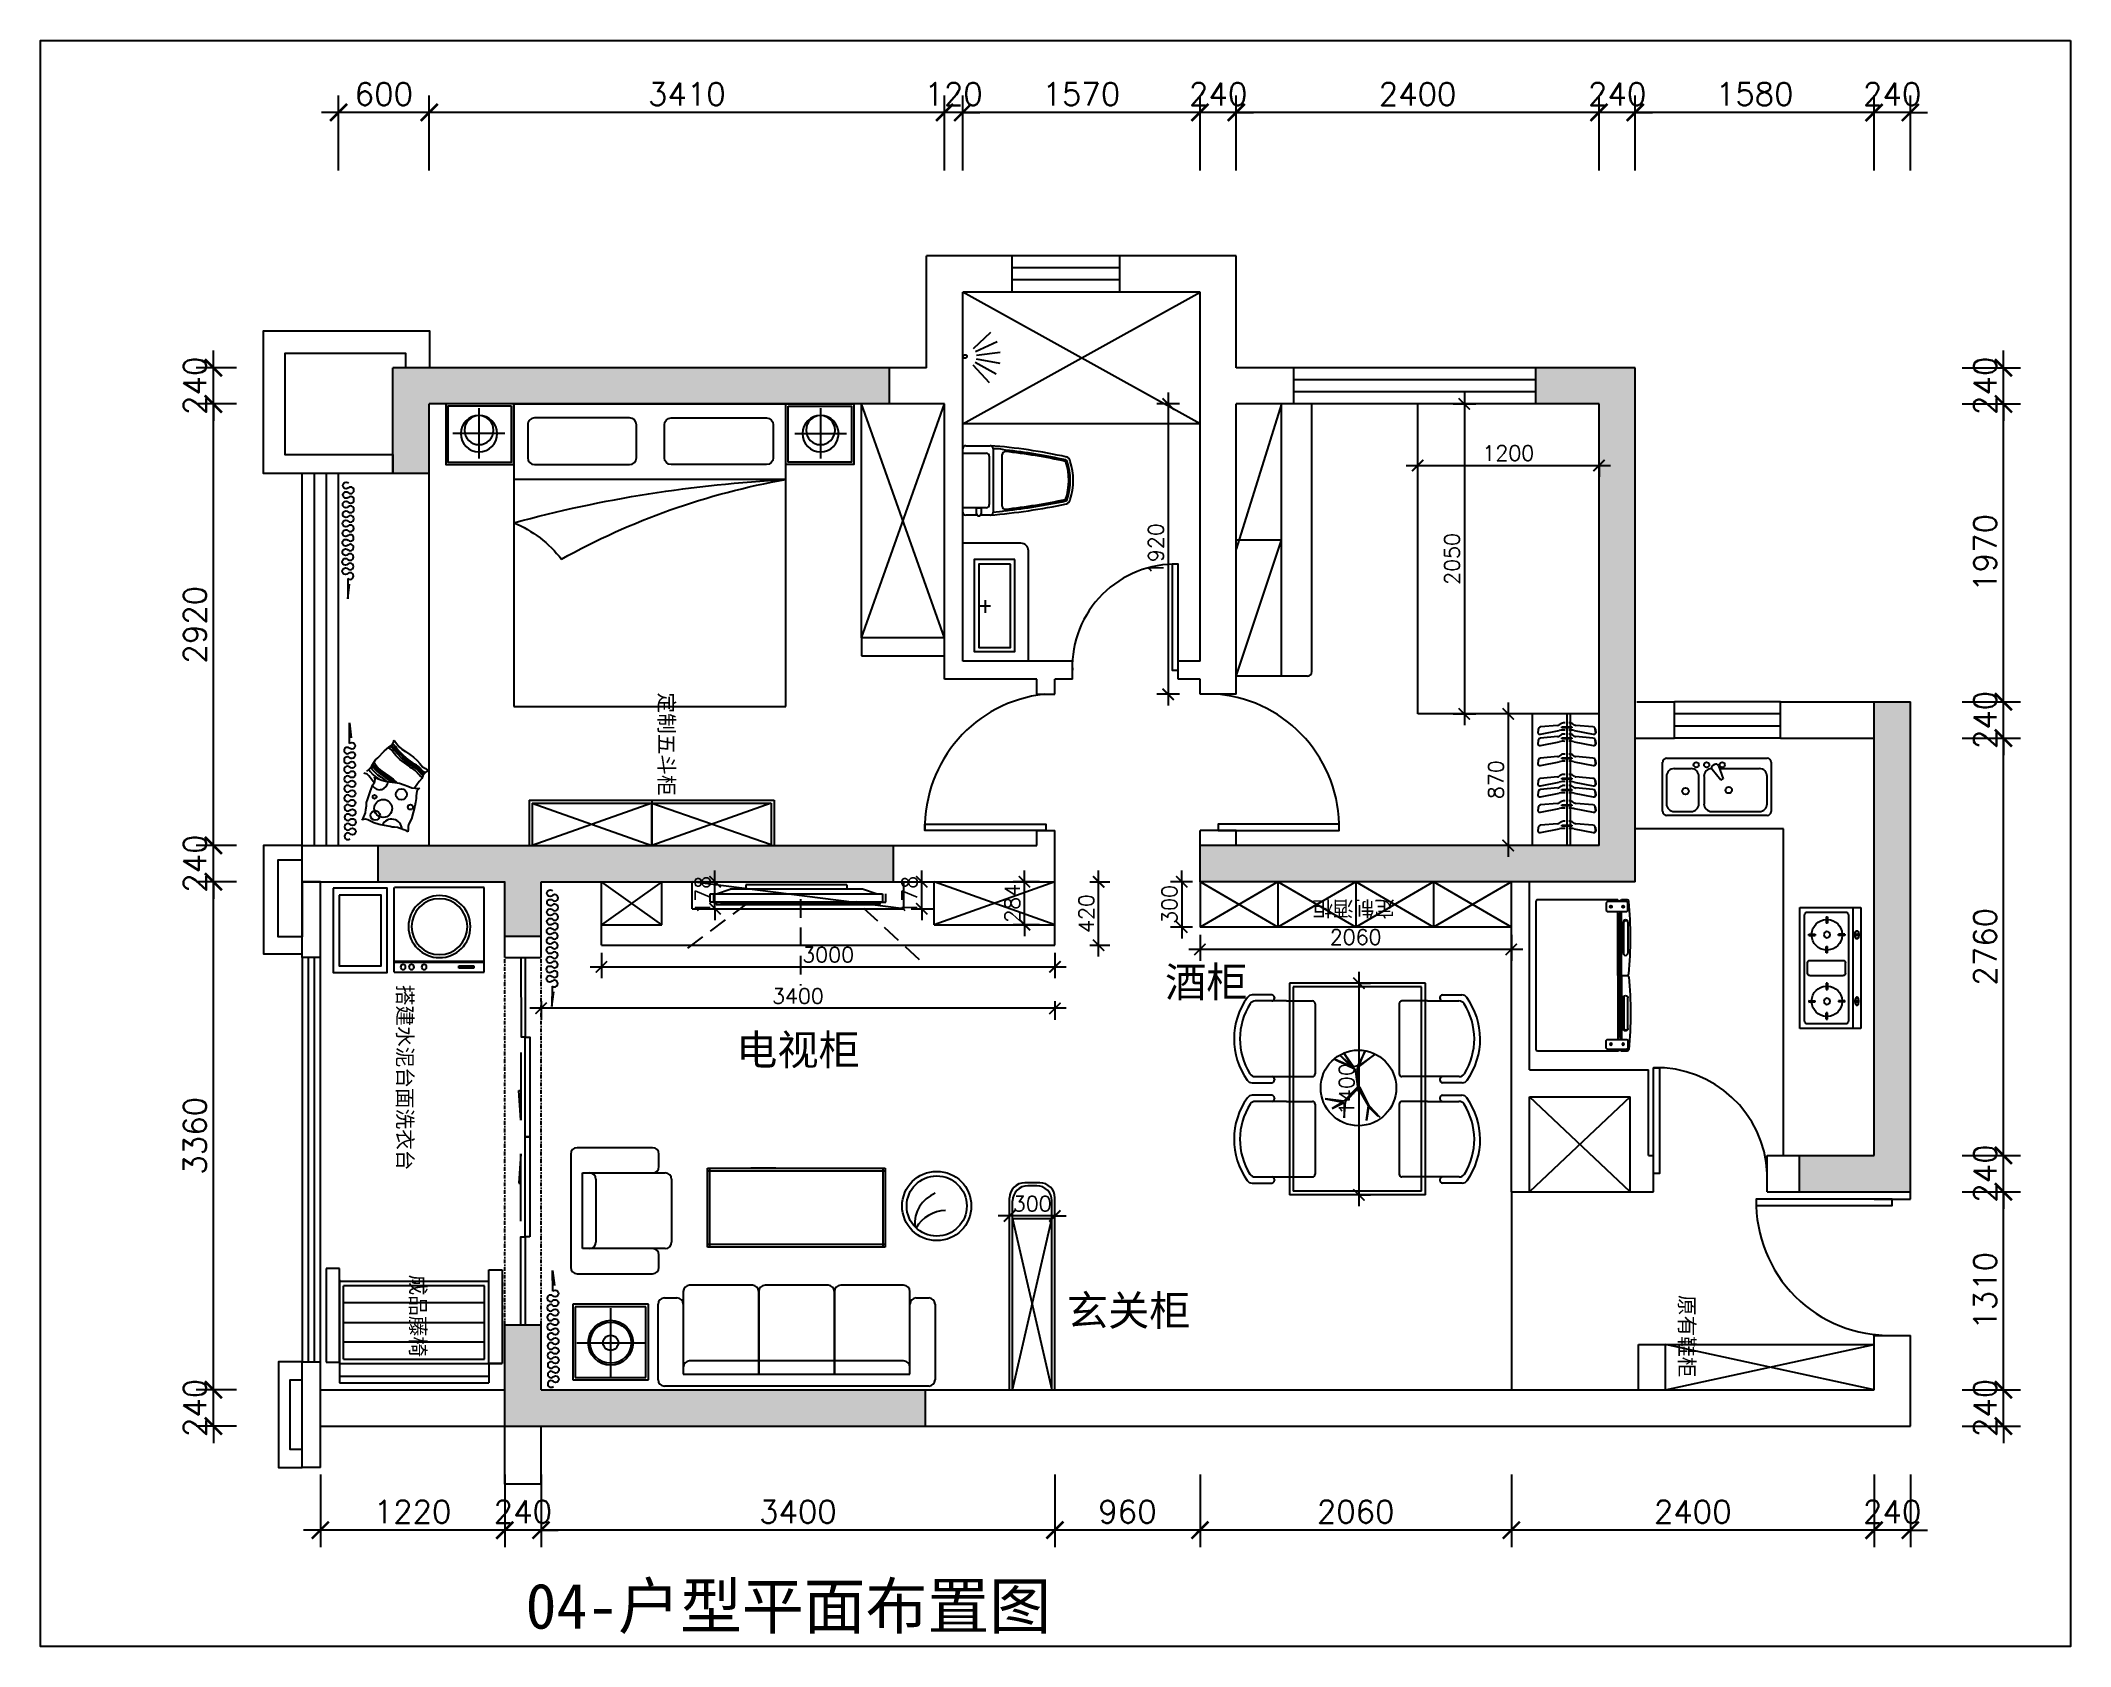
# Model space of a CAD drawing. Header units: millimetres. Extents: x 197048 to 234198, y -884 to 47075.
# Drawn here: x 197048 to 210478, y 25026 to 35646 of the extents above; entities that cross this region are included whole.
import ezdxf

# ---------------------------------------------------------------- set-up
doc = ezdxf.new("R2010")
doc.units = ezdxf.units.MM
doc.header["$PDMODE"] = 35
doc.header["$PDSIZE"] = -10
doc.linetypes.add('DASHDOTX2', pattern=[50.8, 25.4, -12.7, 0, -12.7])
doc.linetypes.add('HIDDEN', pattern=[0.375, 0.25, -0.125])
for name, color, linetype in [('1', 7, 'Continuous'), ('2', 2, 'Continuous'), ('3', 3, 'Continuous'), ('4', 4, 'Continuous'), ('8', 8, 'Continuous'), ('家具', 4, 'Continuous'), ('家具内线', 251, 'Continuous'), ('家具外线', 145, 'Continuous'), ('灯具走线', 6, 'Continuous')]:
    doc.layers.add(name, color=color, linetype=linetype)
doc.styles.add('_TCH_DIM', font='simplex.shx')
doc.styles.add('样式 1', font='')
doc.styles.get('样式 1').set_extended_font_data('FangSong_GB2312')
doc.dimstyles.new('平面1-75', dxfattribs={"dimscale": 75, "dimtxt": 2, "dimasz": 1.5, "dimexe": 1.5, "dimexo": 0.625, "dimtad": 1, "dimdec": 0, "dimdsep": 46, "dimtxsty": '_TCH_DIM', "dimblk": 'ARCHTICK', "dimcen": 2.5, "dimdle": 1.5, "dimadec": 0, "dimazin": 0, "dimtfac": 1, "dimtdec": 0, "dimtix": 1, "dimtmove": 2, "dimatfit": 3, "dimldrblk": 'DOTSMALL', "dimfxl": 0, "dimarcsym": 0})
doc.dimstyles.new('平面内标注', dxfattribs={"dimscale": 50, "dimtxt": 2, "dimasz": 1.5, "dimexe": 1.5, "dimexo": 1, "dimtad": 1, "dimdec": 0, "dimdsep": 46, "dimtxsty": '_TCH_DIM', "dimblk": 'ARCHTICK', "dimcen": 2.5, "dimdle": 1.5, "dimclrd": 8, "dimclre": 8, "dimadec": 0, "dimazin": 0, "dimtfac": 1, "dimtdec": 0, "dimtix": 1, "dimtmove": 2, "dimatfit": 3, "dimfxl": 0, "dimarcsym": 0})

msp = doc.modelspace()

# ---------------------------------------------------------------- texts
at = {"color": 8, "char_height": 100, "style": '样式 1'}
for s, insert, width, attachment_point, rotation in [('{\\fSimHei|b0|i0|c134|p2;定制五斗柜}', (201239.3, 31335), 1903.76, 1, 270), ('{\\fSimHei|b0|i0|c134|p2;定制酒柜}', (206007.7, 29966.5), 643.107, 7, 180), ('{\\fSimHei|b0|i0|c134|p2;搭建水泥台面洗衣台}', (199398.1, 29401.6), 2239.053, 7, 270), ('{\\fSimHei|b0|i0|c134|p2;成品藤椅}', (199595, 27485.2), 817.573, 1, 270), ('{\\fSimHei|b0|i0|c134|p2;原有鞋柜}', (207879.9, 27350.5), 643.107, 7, 270)]:
    msp.add_mtext(s, dxfattribs=dict(at, insert=insert, width=width, attachment_point=attachment_point, rotation=rotation))
at = {"color": 1, "char_height": 200, "width": 3807.521, "style": '样式 1'}
for s, insert, attachment_point in [('{\\fSimHei|b0|i0|c134|p2;酒柜}', (204488.3, 29298.6), 7), ('{\\fSimHei|b0|i0|c134|p2;电视柜}', (202468.3, 28849.7), 9), ('{\\fSimHei|b0|i0|c134|p2;玄关柜}', (203837.9, 27126.1), 7)]:
    msp.add_mtext(s, dxfattribs=dict(at, insert=insert, attachment_point=attachment_point))
at = {"color": 3, "insert": (200257.2, 25108), "char_height": 300, "width": 6550.843, "attachment_point": 7, "style": '样式 1'}
msp.add_mtext('{\\fSimHei|b0|i0|c134|p2;04-户型平面布置图}', dxfattribs=at)

# ---------------------------------------------------------------- blocks, each defined once
blk = doc.blocks.new('_ArchTick')
at = {"color": 0, "linetype": 'ByBlock', "const_width": 0.15}
blk.add_lwpolyline([(-0.5, -0.5), (0.5, 0.5)], dxfattribs=at)
blk = doc.blocks.new('*D527')
at = {"layer": '1', "color": 0, "lineweight": -2}
for p, q in [((209179, 26162), (209179, 25682)), ((209419, 26162), (209419, 25682)), ((209179, 25795), (209067, 25795)), ((209419, 25795), (209179, 25795)), ((209419, 25795), (209532, 25795))]:
    blk.add_line(p, q, dxfattribs=at)
at = {"layer": 'Defpoints', "color": 0}
for p in [(209179, 26209), (209419, 26209), (209179, 25795)]:
    blk.add_point(p, dxfattribs=at)
at = {"layer": '1', "color": 0, "lineweight": -2, "xscale": 112.5, "yscale": 112.5, "zscale": 112.5}
blk.add_blockref('_ArchTick', (209179, 25795), dxfattribs=at)
at = {"layer": '1', "color": 0, "lineweight": -2, "xscale": 112.5, "yscale": 112.5, "zscale": 112.5, "rotation": 180}
blk.add_blockref('_ArchTick', (209419, 25795), dxfattribs=at)
at = {"layer": '1', "color": 0, "insert": (209299, 25917), "char_height": 150, "attachment_point": 5, "style": '_TCH_DIM'}
blk.add_mtext('240', dxfattribs=at)
blk = doc.blocks.new('_DotSmall')
at = {"color": 0, "linetype": 'ByBlock', "const_width": 0.5}
blk.add_lwpolyline([(-0.0625, 0, 1), (0.0625, 0, 1)], format="xyb", close=True, dxfattribs=at)
blk = doc.blocks.new('*D528')
at = {"layer": '1', "color": 0, "lineweight": -2}
for p, q in [((206779, 26162), (206779, 25682)), ((209179, 26162), (209179, 25682)), ((209292, 25795), (206667, 25795))]:
    blk.add_line(p, q, dxfattribs=at)
at = {"layer": 'Defpoints', "color": 0}
for p in [(206779, 26209), (209179, 26209), (206779, 25795)]:
    blk.add_point(p, dxfattribs=at)
at = {"layer": '1', "color": 0, "lineweight": -2, "xscale": 112.5, "yscale": 112.5, "zscale": 112.5, "rotation": 180}
blk.add_blockref('_ArchTick', (206779, 25795), dxfattribs=at)
at = {"layer": '1', "color": 0, "lineweight": -2, "xscale": 112.5, "yscale": 112.5, "zscale": 112.5}
blk.add_blockref('_ArchTick', (209179, 25795), dxfattribs=at)
at = {"layer": '1', "color": 0, "insert": (207979, 25917), "char_height": 150, "attachment_point": 5, "style": '_TCH_DIM'}
blk.add_mtext('2400', dxfattribs=at)
blk = doc.blocks.new('*D529')
at = {"layer": '1', "color": 0, "lineweight": -2}
for p, q in [((204719, 26162), (204719, 25682)), ((206779, 26162), (206779, 25682)), ((206892, 25795), (204607, 25795))]:
    blk.add_line(p, q, dxfattribs=at)
at = {"layer": 'Defpoints', "color": 0}
for p in [(204719, 26209), (206779, 26209), (204719, 25795)]:
    blk.add_point(p, dxfattribs=at)
at = {"layer": '1', "color": 0, "lineweight": -2, "xscale": 112.5, "yscale": 112.5, "zscale": 112.5, "rotation": 180}
blk.add_blockref('_ArchTick', (204719, 25795), dxfattribs=at)
at = {"layer": '1', "color": 0, "lineweight": -2, "xscale": 112.5, "yscale": 112.5, "zscale": 112.5}
blk.add_blockref('_ArchTick', (206779, 25795), dxfattribs=at)
at = {"layer": '1', "color": 0, "insert": (205749, 25917), "char_height": 150, "attachment_point": 5, "style": '_TCH_DIM'}
blk.add_mtext('2060', dxfattribs=at)
blk = doc.blocks.new('*D530')
at = {"layer": '1', "color": 0, "lineweight": -2}
for p, q in [((203759, 26162), (203759, 25682)), ((204719, 26162), (204719, 25682)), ((204832, 25795), (203647, 25795))]:
    blk.add_line(p, q, dxfattribs=at)
at = {"layer": 'Defpoints', "color": 0}
for p in [(203759, 26209), (204719, 26209), (203759, 25795)]:
    blk.add_point(p, dxfattribs=at)
at = {"layer": '1', "color": 0, "lineweight": -2, "xscale": 112.5, "yscale": 112.5, "zscale": 112.5, "rotation": 180}
blk.add_blockref('_ArchTick', (203759, 25795), dxfattribs=at)
at = {"layer": '1', "color": 0, "lineweight": -2, "xscale": 112.5, "yscale": 112.5, "zscale": 112.5}
blk.add_blockref('_ArchTick', (204719, 25795), dxfattribs=at)
at = {"layer": '1', "color": 0, "insert": (204239, 25917), "char_height": 150, "attachment_point": 5, "style": '_TCH_DIM'}
blk.add_mtext('960', dxfattribs=at)
blk = doc.blocks.new('*D531')
at = {"layer": '1', "color": 0, "lineweight": -2}
for p, q in [((200359, 26162), (200359, 25682)), ((203759, 26162), (203759, 25682)), ((203872, 25795), (200247, 25795))]:
    blk.add_line(p, q, dxfattribs=at)
at = {"layer": 'Defpoints', "color": 0}
for p in [(200359, 26209), (203759, 26209), (200359, 25795)]:
    blk.add_point(p, dxfattribs=at)
at = {"layer": '1', "color": 0, "lineweight": -2, "xscale": 112.5, "yscale": 112.5, "zscale": 112.5, "rotation": 180}
blk.add_blockref('_ArchTick', (200359, 25795), dxfattribs=at)
at = {"layer": '1', "color": 0, "lineweight": -2, "xscale": 112.5, "yscale": 112.5, "zscale": 112.5}
blk.add_blockref('_ArchTick', (203759, 25795), dxfattribs=at)
at = {"layer": '1', "color": 0, "insert": (202059, 25917), "char_height": 150, "attachment_point": 5, "style": '_TCH_DIM'}
blk.add_mtext('3400', dxfattribs=at)
blk = doc.blocks.new('*D532')
at = {"layer": '1', "color": 0, "lineweight": -2}
for p, q in [((200119, 26162), (200119, 25682)), ((200359, 26162), (200359, 25682)), ((200119, 25795), (200007, 25795)), ((200359, 25795), (200119, 25795)), ((200359, 25795), (200472, 25795))]:
    blk.add_line(p, q, dxfattribs=at)
at = {"layer": 'Defpoints', "color": 0}
for p in [(200119, 26209), (200359, 26209), (200119, 25795)]:
    blk.add_point(p, dxfattribs=at)
at = {"layer": '1', "color": 0, "lineweight": -2, "xscale": 112.5, "yscale": 112.5, "zscale": 112.5}
blk.add_blockref('_ArchTick', (200119, 25795), dxfattribs=at)
at = {"layer": '1', "color": 0, "lineweight": -2, "xscale": 112.5, "yscale": 112.5, "zscale": 112.5, "rotation": 180}
blk.add_blockref('_ArchTick', (200359, 25795), dxfattribs=at)
at = {"layer": '1', "color": 0, "insert": (200239, 25917), "char_height": 150, "attachment_point": 5, "style": '_TCH_DIM'}
blk.add_mtext('240', dxfattribs=at)
blk = doc.blocks.new('*D533')
at = {"layer": '1', "color": 0, "lineweight": -2}
for p, q in [((198899, 26162), (198899, 25682)), ((200119, 26162), (200119, 25682)), ((200232, 25795), (198787, 25795))]:
    blk.add_line(p, q, dxfattribs=at)
at = {"layer": 'Defpoints', "color": 0}
for p in [(198899, 26209), (200119, 26209), (198899, 25795)]:
    blk.add_point(p, dxfattribs=at)
at = {"layer": '1', "color": 0, "lineweight": -2, "xscale": 112.5, "yscale": 112.5, "zscale": 112.5, "rotation": 180}
blk.add_blockref('_ArchTick', (198899, 25795), dxfattribs=at)
at = {"layer": '1', "color": 0, "lineweight": -2, "xscale": 112.5, "yscale": 112.5, "zscale": 112.5}
blk.add_blockref('_ArchTick', (200119, 25795), dxfattribs=at)
at = {"layer": '1', "color": 0, "insert": (199509, 25917), "char_height": 150, "attachment_point": 5, "style": '_TCH_DIM'}
blk.add_mtext('1220', dxfattribs=at)
blk = doc.blocks.new('*D534')
at = {"layer": '1', "color": 0, "lineweight": -2}
for p, q in [((210035, 26723), (210035, 26836)), ((209761, 26723), (210148, 26723)), ((210035, 26483), (210035, 26723)), ((209761, 26483), (210148, 26483)), ((210035, 26483), (210035, 26371))]:
    blk.add_line(p, q, dxfattribs=at)
at = {"layer": 'Defpoints', "color": 0}
for p in [(209714, 26723), (210035, 26723), (209714, 26483)]:
    blk.add_point(p, dxfattribs=at)
at = {"layer": '1', "color": 0, "lineweight": -2, "xscale": 112.5, "yscale": 112.5, "zscale": 112.5}
for p, rotation in [((210035, 26723), 270), ((210035, 26483), 90)]:
    blk.add_blockref('_ArchTick', p, dxfattribs=dict(at, rotation=rotation))
at = {"layer": '1', "color": 0, "insert": (209913, 26603), "char_height": 150, "attachment_point": 5, "rotation": 90, "style": '_TCH_DIM'}
blk.add_mtext('240', dxfattribs=at)
blk = doc.blocks.new('*D535')
at = {"layer": '1', "color": 0, "lineweight": -2}
for p, q in [((210035, 26611), (210035, 28146)), ((209761, 28033), (210148, 28033)), ((209761, 26723), (210148, 26723))]:
    blk.add_line(p, q, dxfattribs=at)
at = {"layer": 'Defpoints', "color": 0}
for p in [(209714, 28033), (210035, 28033), (209714, 26723)]:
    blk.add_point(p, dxfattribs=at)
at = {"layer": '1', "color": 0, "lineweight": -2, "xscale": 112.5, "yscale": 112.5, "zscale": 112.5}
for p, rotation in [((210035, 28033), 90), ((210035, 26723), 270)]:
    blk.add_blockref('_ArchTick', p, dxfattribs=dict(at, rotation=rotation))
at = {"layer": '1', "color": 0, "insert": (209913, 27378), "char_height": 150, "attachment_point": 5, "rotation": 90, "style": '_TCH_DIM'}
blk.add_mtext('1310', dxfattribs=at)
blk = doc.blocks.new('*D536')
at = {"layer": '1', "color": 0, "lineweight": -2}
for p, q in [((210035, 28273), (210035, 28386)), ((209761, 28273), (210148, 28273)), ((210035, 28033), (210035, 28273)), ((209761, 28033), (210148, 28033)), ((210035, 28033), (210035, 27921))]:
    blk.add_line(p, q, dxfattribs=at)
at = {"layer": 'Defpoints', "color": 0}
for p in [(209714, 28273), (210035, 28273), (209714, 28033)]:
    blk.add_point(p, dxfattribs=at)
at = {"layer": '1', "color": 0, "lineweight": -2, "xscale": 112.5, "yscale": 112.5, "zscale": 112.5}
for p, rotation in [((210035, 28273), 270), ((210035, 28033), 90)]:
    blk.add_blockref('_ArchTick', p, dxfattribs=dict(at, rotation=rotation))
at = {"layer": '1', "color": 0, "insert": (209913, 28153), "char_height": 150, "attachment_point": 5, "rotation": 90, "style": '_TCH_DIM'}
blk.add_mtext('240', dxfattribs=at)
blk = doc.blocks.new('*D537')
at = {"layer": '1', "color": 0, "lineweight": -2}
for p, q in [((209761, 31033), (210148, 31033)), ((210035, 28161), (210035, 31146)), ((209761, 28273), (210148, 28273))]:
    blk.add_line(p, q, dxfattribs=at)
at = {"layer": 'Defpoints', "color": 0}
for p in [(209714, 31033), (210035, 31033), (209714, 28273)]:
    blk.add_point(p, dxfattribs=at)
at = {"layer": '1', "color": 0, "lineweight": -2, "xscale": 112.5, "yscale": 112.5, "zscale": 112.5}
for p, rotation in [((210035, 31033), 90), ((210035, 28273), 270)]:
    blk.add_blockref('_ArchTick', p, dxfattribs=dict(at, rotation=rotation))
at = {"layer": '1', "color": 0, "insert": (209913, 29653), "char_height": 150, "attachment_point": 5, "rotation": 90, "style": '_TCH_DIM'}
blk.add_mtext('2760', dxfattribs=at)
blk = doc.blocks.new('*D538')
at = {"layer": '1', "color": 0, "lineweight": -2}
for p, q in [((210035, 31273), (210035, 31386)), ((209761, 31273), (210148, 31273)), ((210035, 31033), (210035, 31273)), ((209761, 31033), (210148, 31033)), ((210035, 31033), (210035, 30921))]:
    blk.add_line(p, q, dxfattribs=at)
at = {"layer": 'Defpoints', "color": 0}
for p in [(209714, 31273), (210035, 31273), (209714, 31033)]:
    blk.add_point(p, dxfattribs=at)
at = {"layer": '1', "color": 0, "lineweight": -2, "xscale": 112.5, "yscale": 112.5, "zscale": 112.5}
for p, rotation in [((210035, 31273), 270), ((210035, 31033), 90)]:
    blk.add_blockref('_ArchTick', p, dxfattribs=dict(at, rotation=rotation))
at = {"layer": '1', "color": 0, "insert": (209913, 31153), "char_height": 150, "attachment_point": 5, "rotation": 90, "style": '_TCH_DIM'}
blk.add_mtext('240', dxfattribs=at)
blk = doc.blocks.new('*D539')
at = {"layer": '1', "color": 0, "lineweight": -2}
for p, q in [((210035, 31161), (210035, 33356)), ((209761, 33243), (210148, 33243)), ((209761, 31273), (210148, 31273))]:
    blk.add_line(p, q, dxfattribs=at)
at = {"layer": 'Defpoints', "color": 0}
for p in [(209714, 33243), (210035, 33243), (209714, 31273)]:
    blk.add_point(p, dxfattribs=at)
at = {"layer": '1', "color": 0, "lineweight": -2, "xscale": 112.5, "yscale": 112.5, "zscale": 112.5}
for p, rotation in [((210035, 33243), 90), ((210035, 31273), 270)]:
    blk.add_blockref('_ArchTick', p, dxfattribs=dict(at, rotation=rotation))
at = {"layer": '1', "color": 0, "insert": (209913, 32258), "char_height": 150, "attachment_point": 5, "rotation": 90, "style": '_TCH_DIM'}
blk.add_mtext('1970', dxfattribs=at)
blk = doc.blocks.new('*D540')
at = {"layer": '1', "color": 0, "lineweight": -2}
for p, q in [((210035, 33483), (210035, 33596)), ((209761, 33483), (210148, 33483)), ((210035, 33243), (210035, 33483)), ((209761, 33243), (210148, 33243)), ((210035, 33243), (210035, 33131))]:
    blk.add_line(p, q, dxfattribs=at)
at = {"layer": 'Defpoints', "color": 0}
for p in [(209714, 33483), (210035, 33483), (209714, 33243)]:
    blk.add_point(p, dxfattribs=at)
at = {"layer": '1', "color": 0, "lineweight": -2, "xscale": 112.5, "yscale": 112.5, "zscale": 112.5}
for p, rotation in [((210035, 33483), 270), ((210035, 33243), 90)]:
    blk.add_blockref('_ArchTick', p, dxfattribs=dict(at, rotation=rotation))
at = {"layer": '1', "color": 0, "insert": (209913, 33363), "char_height": 150, "attachment_point": 5, "rotation": 90, "style": '_TCH_DIM'}
blk.add_mtext('240', dxfattribs=at)
blk = doc.blocks.new('*D541')
at = {"layer": '1', "color": 0, "lineweight": -2}
for p, q in [((209179, 34788), (209179, 35283)), ((209419, 34788), (209419, 35283)), ((209179, 35171), (209067, 35171)), ((209419, 35171), (209179, 35171)), ((209419, 35171), (209532, 35171))]:
    blk.add_line(p, q, dxfattribs=at)
at = {"layer": 'Defpoints', "color": 0}
for p in [(209179, 35171), (209179, 34741), (209419, 34741)]:
    blk.add_point(p, dxfattribs=at)
at = {"layer": '1', "color": 0, "lineweight": -2, "xscale": 112.5, "yscale": 112.5, "zscale": 112.5}
blk.add_blockref('_ArchTick', (209179, 35171), dxfattribs=at)
at = {"layer": '1', "color": 0, "lineweight": -2, "xscale": 112.5, "yscale": 112.5, "zscale": 112.5, "rotation": 180}
blk.add_blockref('_ArchTick', (209419, 35171), dxfattribs=at)
at = {"layer": '1', "color": 0, "insert": (209299, 35293), "char_height": 150, "attachment_point": 5, "style": '_TCH_DIM'}
blk.add_mtext('240', dxfattribs=at)
blk = doc.blocks.new('*D542')
at = {"layer": '1', "color": 0, "lineweight": -2}
for p, q in [((207599, 34788), (207599, 35283)), ((209179, 34788), (209179, 35283)), ((209292, 35171), (207487, 35171))]:
    blk.add_line(p, q, dxfattribs=at)
at = {"layer": 'Defpoints', "color": 0}
for p in [(207599, 35171), (207599, 34741), (209179, 34741)]:
    blk.add_point(p, dxfattribs=at)
at = {"layer": '1', "color": 0, "lineweight": -2, "xscale": 112.5, "yscale": 112.5, "zscale": 112.5, "rotation": 180}
blk.add_blockref('_ArchTick', (207599, 35171), dxfattribs=at)
at = {"layer": '1', "color": 0, "lineweight": -2, "xscale": 112.5, "yscale": 112.5, "zscale": 112.5}
blk.add_blockref('_ArchTick', (209179, 35171), dxfattribs=at)
at = {"layer": '1', "color": 0, "insert": (208389, 35293), "char_height": 150, "attachment_point": 5, "style": '_TCH_DIM'}
blk.add_mtext('1580', dxfattribs=at)
blk = doc.blocks.new('*D543')
at = {"layer": '1', "color": 0, "lineweight": -2}
for p, q in [((207359, 34788), (207359, 35283)), ((207599, 34788), (207599, 35283)), ((207359, 35171), (207247, 35171)), ((207599, 35171), (207359, 35171)), ((207599, 35171), (207712, 35171))]:
    blk.add_line(p, q, dxfattribs=at)
at = {"layer": 'Defpoints', "color": 0}
for p in [(207359, 35171), (207359, 34741), (207599, 34741)]:
    blk.add_point(p, dxfattribs=at)
at = {"layer": '1', "color": 0, "lineweight": -2, "xscale": 112.5, "yscale": 112.5, "zscale": 112.5}
blk.add_blockref('_ArchTick', (207359, 35171), dxfattribs=at)
at = {"layer": '1', "color": 0, "lineweight": -2, "xscale": 112.5, "yscale": 112.5, "zscale": 112.5, "rotation": 180}
blk.add_blockref('_ArchTick', (207599, 35171), dxfattribs=at)
at = {"layer": '1', "color": 0, "insert": (207479, 35293), "char_height": 150, "attachment_point": 5, "style": '_TCH_DIM'}
blk.add_mtext('240', dxfattribs=at)
blk = doc.blocks.new('*D544')
at = {"layer": '1', "color": 0, "lineweight": -2}
for p, q in [((204959, 34788), (204959, 35283)), ((207359, 34788), (207359, 35283)), ((207472, 35171), (204847, 35171))]:
    blk.add_line(p, q, dxfattribs=at)
at = {"layer": 'Defpoints', "color": 0}
for p in [(204959, 35171), (204959, 34741), (207359, 34741)]:
    blk.add_point(p, dxfattribs=at)
at = {"layer": '1', "color": 0, "lineweight": -2, "xscale": 112.5, "yscale": 112.5, "zscale": 112.5, "rotation": 180}
blk.add_blockref('_ArchTick', (204959, 35171), dxfattribs=at)
at = {"layer": '1', "color": 0, "lineweight": -2, "xscale": 112.5, "yscale": 112.5, "zscale": 112.5}
blk.add_blockref('_ArchTick', (207359, 35171), dxfattribs=at)
at = {"layer": '1', "color": 0, "insert": (206159, 35293), "char_height": 150, "attachment_point": 5, "style": '_TCH_DIM'}
blk.add_mtext('2400', dxfattribs=at)
blk = doc.blocks.new('*D545')
at = {"layer": '1', "color": 0, "lineweight": -2}
for p, q in [((204719, 34788), (204719, 35283)), ((204959, 34788), (204959, 35283)), ((204719, 35171), (204607, 35171)), ((204959, 35171), (204719, 35171)), ((204959, 35171), (205072, 35171))]:
    blk.add_line(p, q, dxfattribs=at)
at = {"layer": 'Defpoints', "color": 0}
for p in [(204719, 35171), (204719, 34741), (204959, 34741)]:
    blk.add_point(p, dxfattribs=at)
at = {"layer": '1', "color": 0, "lineweight": -2, "xscale": 112.5, "yscale": 112.5, "zscale": 112.5}
blk.add_blockref('_ArchTick', (204719, 35171), dxfattribs=at)
at = {"layer": '1', "color": 0, "lineweight": -2, "xscale": 112.5, "yscale": 112.5, "zscale": 112.5, "rotation": 180}
blk.add_blockref('_ArchTick', (204959, 35171), dxfattribs=at)
at = {"layer": '1', "color": 0, "insert": (204839, 35293), "char_height": 150, "attachment_point": 5, "style": '_TCH_DIM'}
blk.add_mtext('240', dxfattribs=at)
blk = doc.blocks.new('*D546')
at = {"layer": '1', "color": 0, "lineweight": -2}
for p, q in [((203149, 34788), (203149, 35283)), ((204719, 34788), (204719, 35283)), ((204832, 35171), (203037, 35171))]:
    blk.add_line(p, q, dxfattribs=at)
at = {"layer": 'Defpoints', "color": 0}
for p in [(203149, 35171), (203149, 34741), (204719, 34741)]:
    blk.add_point(p, dxfattribs=at)
at = {"layer": '1', "color": 0, "lineweight": -2, "xscale": 112.5, "yscale": 112.5, "zscale": 112.5, "rotation": 180}
blk.add_blockref('_ArchTick', (203149, 35171), dxfattribs=at)
at = {"layer": '1', "color": 0, "lineweight": -2, "xscale": 112.5, "yscale": 112.5, "zscale": 112.5}
blk.add_blockref('_ArchTick', (204719, 35171), dxfattribs=at)
at = {"layer": '1', "color": 0, "insert": (203934, 35293), "char_height": 150, "attachment_point": 5, "style": '_TCH_DIM'}
blk.add_mtext('1570', dxfattribs=at)
blk = doc.blocks.new('*D547')
at = {"layer": '1', "color": 0, "lineweight": -2}
for p, q in [((203029, 34788), (203029, 35283)), ((203149, 34788), (203149, 35283)), ((203029, 35171), (202917, 35171)), ((203149, 35171), (203029, 35171)), ((203149, 35171), (203262, 35171))]:
    blk.add_line(p, q, dxfattribs=at)
at = {"layer": 'Defpoints', "color": 0}
for p in [(203029, 35171), (203029, 34741), (203149, 34741)]:
    blk.add_point(p, dxfattribs=at)
at = {"layer": '1', "color": 0, "lineweight": -2, "xscale": 112.5, "yscale": 112.5, "zscale": 112.5}
blk.add_blockref('_ArchTick', (203029, 35171), dxfattribs=at)
at = {"layer": '1', "color": 0, "lineweight": -2, "xscale": 112.5, "yscale": 112.5, "zscale": 112.5, "rotation": 180}
blk.add_blockref('_ArchTick', (203149, 35171), dxfattribs=at)
at = {"layer": '1', "color": 0, "insert": (203089, 35293), "char_height": 150, "attachment_point": 5, "style": '_TCH_DIM'}
blk.add_mtext('120', dxfattribs=at)
blk = doc.blocks.new('*D548')
at = {"layer": '1', "color": 0, "lineweight": -2}
for p, q in [((199619, 34788), (199619, 35283)), ((203029, 34788), (203029, 35283)), ((203142, 35171), (199507, 35171))]:
    blk.add_line(p, q, dxfattribs=at)
at = {"layer": 'Defpoints', "color": 0}
for p in [(199619, 35171), (199619, 34741), (203029, 34741)]:
    blk.add_point(p, dxfattribs=at)
at = {"layer": '1', "color": 0, "lineweight": -2, "xscale": 112.5, "yscale": 112.5, "zscale": 112.5, "rotation": 180}
blk.add_blockref('_ArchTick', (199619, 35171), dxfattribs=at)
at = {"layer": '1', "color": 0, "lineweight": -2, "xscale": 112.5, "yscale": 112.5, "zscale": 112.5}
blk.add_blockref('_ArchTick', (203029, 35171), dxfattribs=at)
at = {"layer": '1', "color": 0, "insert": (201324, 35293), "char_height": 150, "attachment_point": 5, "style": '_TCH_DIM'}
blk.add_mtext('3410', dxfattribs=at)
blk = doc.blocks.new('*D549')
at = {"layer": '1', "color": 0, "lineweight": -2}
for p, q in [((199019, 34788), (199019, 35283)), ((199619, 34788), (199619, 35283)), ((199732, 35171), (198907, 35171))]:
    blk.add_line(p, q, dxfattribs=at)
at = {"layer": 'Defpoints', "color": 0}
for p in [(199019, 35171), (199019, 34741), (199619, 34741)]:
    blk.add_point(p, dxfattribs=at)
at = {"layer": '1', "color": 0, "lineweight": -2, "xscale": 112.5, "yscale": 112.5, "zscale": 112.5, "rotation": 180}
blk.add_blockref('_ArchTick', (199019, 35171), dxfattribs=at)
at = {"layer": '1', "color": 0, "lineweight": -2, "xscale": 112.5, "yscale": 112.5, "zscale": 112.5}
blk.add_blockref('_ArchTick', (199619, 35171), dxfattribs=at)
at = {"layer": '1', "color": 0, "insert": (199319, 35293), "char_height": 150, "attachment_point": 5, "style": '_TCH_DIM'}
blk.add_mtext('600', dxfattribs=at)
blk = doc.blocks.new('*D550')
at = {"layer": '1', "color": 0, "lineweight": -2}
for p, q in [((198191, 26723), (198191, 26836)), ((198344, 26723), (198078, 26723)), ((198191, 26483), (198191, 26723)), ((198344, 26483), (198078, 26483)), ((198191, 26483), (198191, 26371))]:
    blk.add_line(p, q, dxfattribs=at)
at = {"layer": 'Defpoints', "color": 0}
for p in [(198191, 26723), (198391, 26723), (198391, 26483)]:
    blk.add_point(p, dxfattribs=at)
at = {"layer": '1', "color": 0, "lineweight": -2, "xscale": 112.5, "yscale": 112.5, "zscale": 112.5}
for p, rotation in [((198191, 26723), 270), ((198191, 26483), 90)]:
    blk.add_blockref('_ArchTick', p, dxfattribs=dict(at, rotation=rotation))
at = {"layer": '1', "color": 0, "insert": (198069, 26603), "char_height": 150, "attachment_point": 5, "rotation": 90, "style": '_TCH_DIM'}
blk.add_mtext('240', dxfattribs=at)
blk = doc.blocks.new('*D551')
at = {"layer": '1', "color": 0, "lineweight": -2}
for p, q in [((198191, 26611), (198191, 30196)), ((198344, 30083), (198078, 30083)), ((198344, 26723), (198078, 26723))]:
    blk.add_line(p, q, dxfattribs=at)
at = {"layer": 'Defpoints', "color": 0}
for p in [(198191, 30083), (198391, 30083), (198391, 26723)]:
    blk.add_point(p, dxfattribs=at)
at = {"layer": '1', "color": 0, "lineweight": -2, "xscale": 112.5, "yscale": 112.5, "zscale": 112.5}
for p, rotation in [((198191, 30083), 90), ((198191, 26723), 270)]:
    blk.add_blockref('_ArchTick', p, dxfattribs=dict(at, rotation=rotation))
at = {"layer": '1', "color": 0, "insert": (198069, 28403), "char_height": 150, "attachment_point": 5, "rotation": 90, "style": '_TCH_DIM'}
blk.add_mtext('3360', dxfattribs=at)
blk = doc.blocks.new('*D552')
at = {"layer": '1', "color": 0, "lineweight": -2}
for p, q in [((198191, 30323), (198191, 30436)), ((198344, 30323), (198078, 30323)), ((198191, 30083), (198191, 30323)), ((198344, 30083), (198078, 30083)), ((198191, 30083), (198191, 29971))]:
    blk.add_line(p, q, dxfattribs=at)
at = {"layer": 'Defpoints', "color": 0}
for p in [(198191, 30323), (198391, 30323), (198391, 30083)]:
    blk.add_point(p, dxfattribs=at)
at = {"layer": '1', "color": 0, "lineweight": -2, "xscale": 112.5, "yscale": 112.5, "zscale": 112.5}
for p, rotation in [((198191, 30323), 270), ((198191, 30083), 90)]:
    blk.add_blockref('_ArchTick', p, dxfattribs=dict(at, rotation=rotation))
at = {"layer": '1', "color": 0, "insert": (198069, 30203), "char_height": 150, "attachment_point": 5, "rotation": 90, "style": '_TCH_DIM'}
blk.add_mtext('240', dxfattribs=at)
blk = doc.blocks.new('*D553')
at = {"layer": '1', "color": 0, "lineweight": -2}
for p, q in [((198191, 30211), (198191, 33356)), ((198344, 33243), (198078, 33243)), ((198344, 30323), (198078, 30323))]:
    blk.add_line(p, q, dxfattribs=at)
at = {"layer": 'Defpoints', "color": 0}
for p in [(198191, 33243), (198391, 33243), (198391, 30323)]:
    blk.add_point(p, dxfattribs=at)
at = {"layer": '1', "color": 0, "lineweight": -2, "xscale": 112.5, "yscale": 112.5, "zscale": 112.5}
for p, rotation in [((198191, 33243), 90), ((198191, 30323), 270)]:
    blk.add_blockref('_ArchTick', p, dxfattribs=dict(at, rotation=rotation))
at = {"layer": '1', "color": 0, "insert": (198069, 31783), "char_height": 150, "attachment_point": 5, "rotation": 90, "style": '_TCH_DIM'}
blk.add_mtext('2920', dxfattribs=at)
blk = doc.blocks.new('*D554')
at = {"layer": '1', "color": 0, "lineweight": -2}
for p, q in [((198191, 33483), (198191, 33596)), ((198344, 33483), (198078, 33483)), ((198191, 33243), (198191, 33483)), ((198344, 33243), (198078, 33243)), ((198191, 33243), (198191, 33131))]:
    blk.add_line(p, q, dxfattribs=at)
at = {"layer": 'Defpoints', "color": 0}
for p in [(198191, 33483), (198391, 33483), (198391, 33243)]:
    blk.add_point(p, dxfattribs=at)
at = {"layer": '1', "color": 0, "lineweight": -2, "xscale": 112.5, "yscale": 112.5, "zscale": 112.5}
for p, rotation in [((198191, 33483), 270), ((198191, 33243), 90)]:
    blk.add_blockref('_ArchTick', p, dxfattribs=dict(at, rotation=rotation))
at = {"layer": '1', "color": 0, "insert": (198069, 33363), "char_height": 150, "attachment_point": 5, "rotation": 90, "style": '_TCH_DIM'}
blk.add_mtext('240', dxfattribs=at)
blk = doc.blocks.new('*D568')
at = {"layer": '1', "color": 8, "lineweight": -2}
for p, q in [((205771, 27937), (205771, 29487)), ((205779, 29412), (205846, 29412)), ((205779, 28012), (205846, 28012))]:
    blk.add_line(p, q, dxfattribs=at)
at = {"layer": 'Defpoints', "color": 0}
for p in [(205729, 29412), (205771, 29412), (205729, 28012)]:
    blk.add_point(p, dxfattribs=at)
at = {"layer": '1', "color": 8, "lineweight": -2, "xscale": 75, "yscale": 75, "zscale": 75}
for p, rotation in [((205771, 29412), 90), ((205771, 28012), 270)]:
    blk.add_blockref('_ArchTick', p, dxfattribs=dict(at, rotation=rotation))
at = {"layer": '1', "color": 0, "insert": (205689, 28712), "char_height": 100, "attachment_point": 5, "rotation": 90, "style": '_TCH_DIM'}
blk.add_mtext('1400', dxfattribs=at)
blk = doc.blocks.new('u6u45453')
at = {"color": 3}
for p, q in [((314015, -11931), (314015, -11589)), ((313847, -11761), (314179, -11761)), ((314015, -13851), (314015, -14193)), ((313847, -14021), (314179, -14021))]:
    blk.add_line(p, q, dxfattribs=at)
at = {"color": 4}
for p, q in [((313819, -11991), (315819, -11991)), ((313819, -11991), (313819, -13791)), ((315819, -11991), (315819, -13791)), ((315819, -13791), (313819, -13791))]:
    blk.add_line(p, q, dxfattribs=at)
at = {"color": 5}
for p, q in [((313956, -12084), (314175, -12084)), ((314319, -13791), (314319, -11991)), ((313911, -12758), (313911, -12129)), ((314220, -12129), (314220, -12758)), ((314175, -12803), (313956, -12803)), ((314175, -12988), (313956, -12988)), ((313911, -13033), (313911, -13663)), ((314220, -13663), (314220, -13033)), ((313956, -13708), (314175, -13708))]:
    blk.add_line(p, q, dxfattribs=at)
at = {"color": 4}
for points in [[(313819, -11991), (313819, -11541), (314219, -11541), (314219, -11991)], [(313819, -13791), (313819, -14241), (314219, -14241), (314219, -13791)]]:
    blk.add_lwpolyline(points, close=True, dxfattribs=at)
at = {"color": 8}
for points in [[(313834, -11976), (313834, -11556), (314204, -11556), (314204, -11976)], [(313834, -13806), (313834, -14226), (314204, -14226), (314204, -13806)]]:
    blk.add_lwpolyline(points, close=True, dxfattribs=at)
at = {"color": 3}
for centre in [(314015, -11761), (314015, -14021)]:
    blk.add_circle(centre, 120, dxfattribs=at)
at = {"color": 8}
for centre in [(313992, -11761), (313992, -14021)]:
    blk.add_circle(centre, 96, dxfattribs=at)
at = {"color": 5}
for centre, radius, start, end in [((322771, -14208), 8462, 164.8126, 177.1765), ((315303, -11705), 755, 202.2576, 232.777), ((318998, -14617), 4752, 150.9023, 169.9892)]:
    blk.add_arc(centre, radius, start, end, dxfattribs=at)
at = {"color": 5, "extrusion": (0, 0, -1)}
for centre, major_axis, start_param, end_param in [((313956, -12129), (31.8, -31.8), 2.356194, 3.926991), ((314175, -12129), (31.8, -31.8), 3.926991, 5.497787), ((313956, -12758), (-31.8, 31.8), 3.926991, 5.497787), ((314175, -12758), (31.8, 31.8), 0.785398, 2.356194)]:
    blk.add_ellipse(centre, major_axis=major_axis, ratio=1, start_param=start_param, end_param=end_param, dxfattribs=at)
at = {"color": 5}
for centre, major_axis, start_param, end_param in [((313956, -13033), (31.8, 31.8), 0.785398, 2.356194), ((314175, -13033), (-31.8, 31.8), 3.926991, 5.497787), ((313956, -13663), (31.8, -31.8), 3.926991, 5.497787), ((314175, -13663), (-31.8, -31.8), 0.785398, 2.356194)]:
    blk.add_ellipse(centre, major_axis=major_axis, ratio=1, start_param=start_param, end_param=end_param, dxfattribs=at)
blk = doc.blocks.new('A$C58086FBA')
at = {"layer": '2', "color": 8}
for p, q in [((0, 62), (164, 43)), ((227, 62), (0, 62))]:
    blk.add_line(p, q, dxfattribs=at)
blk.add_lwpolyline([(227, 62, 2.352344), (280, 62, -2.352344), (332, 62, 2.352344), (384, 62, -2.352344), (437, 62, 2.352344), (489, 62, -2.352344), (542, 62, 2.352344), (594, 62, -2.352344), (647, 62, 2.352344), (699, 62, -2.286569), (753, 62, 2.352344), (805, 62, -2.352344), (858, 62, 2.352344), (910, 62, -2.352344), (962, 62, 2.352344), (1015, 62, -2.352344), (1067, 62, 2.352344), (1120, 62, -2.352344), (1172, 62, 2.352344), (1224, 62, -2.352344), (1277, 62)], format="xyb", dxfattribs=at)
blk = doc.blocks.new('fda')
at = {"layer": '4', "color": 8}
for p, q in [((129220, -37940, -343), (128420, -37940, -343)), ((128420, -37940, -343), (128420, -38342, -343)), ((128450, -37990, -343), (128450, -38240, -343)), ((129170, -37970, -343), (128470, -37970, -343)), ((128605, -37999, -343), (128595, -37999, -343)), ((128595, -37999, -343), (128596, -38040, -343)), ((128605, -37999, -343), (128604, -38040, -343)), ((128770, -38005, -343), (128770, -38225, -343)), ((128855, -37990, -343), (128785, -37990, -343)), ((128870, -38005, -343), (128870, -38225, -343)), ((129035, -37999, -343), (129036, -38040, -343)), ((129035, -37999, -343), (129045, -37999, -343)), ((129045, -37999, -343), (129044, -38040, -343)), ((129190, -38240, -343), (129190, -37990, -343)), ((129220, -38342, -343), (129220, -37940, -343)), ((128482, -38113, -343), (128523, -38114, -343)), ((128482, -38113, -343), (128482, -38123, -343)), ((128482, -38123, -343), (128523, -38122, -343)), ((128523, -38122, -343), (128523, -38114, -343)), ((128596, -38040, -343), (128604, -38041, -343)), ((128719, -38113, -343), (128678, -38114, -343)), ((128678, -38114, -343), (128678, -38121, -343)), ((128719, -38123, -343), (128678, -38121, -343)), ((128719, -38123, -343), (128719, -38113, -343)), ((128921, -38123, -343), (128921, -38113, -343)), ((128921, -38113, -343), (128962, -38114, -343)), ((128921, -38123, -343), (128962, -38121, -343)), ((128962, -38114, -343), (128962, -38121, -343)), ((129044, -38040, -343), (129036, -38041, -343)), ((129158, -38113, -343), (129117, -38114, -343)), ((129117, -38122, -343), (129117, -38114, -343)), ((129158, -38123, -343), (129117, -38122, -343)), ((129158, -38113, -343), (129158, -38123, -343)), ((128470, -38260, -343), (129170, -38260, -343)), ((128595, -38236, -343), (128597, -38195, -343)), ((128595, -38236, -343), (128605, -38236, -343)), ((128604, -38195, -343), (128597, -38195, -343)), ((128605, -38236, -343), (128604, -38195, -343)), ((128855, -38240, -343), (128785, -38240, -343)), ((129035, -38236, -343), (129036, -38195, -343)), ((129045, -38236, -343), (129035, -38236, -343)), ((129036, -38195, -343), (129043, -38195, -343)), ((129045, -38236, -343), (129043, -38195, -343)), ((128420, -38290, -343), (129220, -38290, -343)), ((128420, -38342, -343), (129220, -38342, -343))]:
    blk.add_line(p, q, dxfattribs=at)
at = {"layer": '4', "color": 8, "elevation": -343}
for points in [[(128600, -38303, 0.049491), (128589, -38304, 0.063298), (128581, -38307, 0.103402), (128575, -38312, 0.178871), (128573, -38316, 0.178871), (128575, -38321, 0.103402), (128581, -38325, 0.063298), (128589, -38328, 0.049491), (128600, -38329, 0.049491), (128611, -38328, 0.063298), (128619, -38325, 0.103402), (128626, -38321, 0.178871), (128627, -38316, 0.178871), (128626, -38312, 0.103402), (128619, -38307, 0.063298), (128611, -38304, 0.049491)], [(128600, -38306, 0.047218), (128590, -38307, 0.060909), (128582, -38309, 0.10207), (128576, -38313, 0.185033), (128575, -38317, 0.185033), (128576, -38321, 0.10207), (128582, -38326, 0.060909), (128590, -38328, 0.047218), (128600, -38329, 0.047218), (128611, -38328, 0.060909), (128619, -38326, 0.10207), (128625, -38321, 0.185033), (128626, -38317, 0.185033), (128625, -38313, 0.10207), (128619, -38309, 0.060909), (128611, -38307, 0.047218)], [(129040, -38303, -0.049491), (129051, -38304, -0.063298), (129059, -38307, -0.103402), (129065, -38312, -0.178871), (129067, -38316, -0.178871), (129065, -38321, -0.103402), (129059, -38325, -0.063298), (129051, -38328, -0.049491), (129040, -38329, -0.049491), (129029, -38328, -0.063298), (129021, -38325, -0.103402), (129014, -38321, -0.178871), (129013, -38316, -0.178871), (129014, -38312, -0.103402), (129021, -38307, -0.063298), (129029, -38304, -0.049491)], [(129040, -38306, -0.047218), (129050, -38307, -0.060909), (129058, -38309, -0.10207), (129064, -38313, -0.185033), (129065, -38317, -0.185033), (129064, -38321, -0.10207), (129058, -38326, -0.060909), (129050, -38328, -0.047218), (129040, -38329, -0.047218), (129029, -38328, -0.060909), (129021, -38326, -0.10207), (129015, -38321, -0.185033), (129014, -38317, -0.185033), (129015, -38313, -0.10207), (129021, -38309, -0.060909), (129029, -38307, -0.047218)]]:
    blk.add_lwpolyline(points, format="xyb", close=True, dxfattribs=at)
at = {"layer": '4', "color": 8}
for centre in [(128600, -38118, -343), (129040, -38118, -343)]:
    blk.add_circle(centre, 20.6, dxfattribs=at)
for centre, radius, start, end in [((128470, -37990, -343), 20, 90, 180), ((128785, -38005, -343), 15, 90, 180), ((128855, -38005, -343), 15, 0, 90), ((129170, -37990, -343), 20, 0, 90), ((128600, -38118, -343), 101, 92.5923, 177.5301), ((128600, -38118, -343), 101, 182.5923, 267.5301), ((128600, -38118, -343), 101, 2.5923, 87.5301), ((128600, -38118, -343), 101, 272.5923, 357.5301), ((129040, -38118, -343), 101, 92.4699, 177.4077), ((129040, -38118, -343), 101, 182.4699, 267.4077), ((129040, -38118, -343), 101, 2.4699, 87.4077), ((129040, -38118, -343), 101, 272.4699, 357.4077), ((128470, -38240, -343), 20, 180, 270), ((128785, -38225, -343), 15, 180, 270), ((128855, -38225, -343), 15, 270, 0), ((129170, -38240, -343), 20, 270, 0), ((128536, -38314, -343), 61.5, 345.6561, 7.7185), ((128664, -38314, -343), 61.5, 172.2815, 194.3439), ((128976, -38314, -343), 61.5, 345.6561, 7.7185), ((129104, -38314, -343), 61.5, 172.2815, 194.3439)]:
    blk.add_arc(centre, radius, start, end, dxfattribs=at)
blk = doc.blocks.new('fdaf')
at = {"layer": '灯具走线', "color": 8, "linetype": 'ByBlock'}
for p, q in [((127561, -38309), (127561, -37983)), ((127587, -37957), (128253, -37957)), ((127905, -37998), (127893, -38005)), ((127930, -38006), (127962, -38093)), ((128279, -37983), (128279, -38309)), ((127587, -38077), (127587, -38258)), ((127749, -38026), (127638, -38026)), ((127800, -38258), (127800, -38077)), ((127835, -38077), (127835, -38258)), ((127947, -38102), (127888, -38030)), ((128201, -38026), (127937, -38026)), ((127962, -38093), (127947, -38102)), ((128253, -38258), (128253, -38077)), ((128253, -38335), (127587, -38335)), ((127638, -38309), (127749, -38309)), ((127886, -38309), (128201, -38309))]:
    blk.add_line(p, q, dxfattribs=at)
for centre, radius in [((127783, -38000), 17.2), ((127852, -38000), 17.2), ((127955, -38000), 17.2), ((127712, -38174), 21.5), ((127998, -38167), 21.5)]:
    blk.add_circle(centre, radius, dxfattribs=at)
for centre, radius, start, end in [((127587, -37983), 25.8, 90, 180), ((127902, -38019), 17.2, 120, 219.4623), ((127914, -38012), 17.2, 20.5377, 120), ((128253, -37983), 25.8, 0, 90), ((127638, -38077), 51.5, 90, 180), ((127749, -38077), 51.5, 0, 90), ((127886, -38077), 51.5, 90, 180), ((128201, -38077), 51.5, 0, 90), ((127638, -38258), 51.5, 180, 270), ((127749, -38258), 51.5, 270, 0), ((127886, -38258), 51.5, 180, 270), ((128201, -38258), 51.5, 270, 0), ((127587, -38309), 25.8, 180, 270), ((128253, -38309), 25.8, 270, 0)]:
    blk.add_arc(centre, radius, start, end, dxfattribs=at)
blk = doc.blocks.new('A$C040351FB')
at = {"layer": '3'}
for p, q in [((5, 636), (5, 711)), ((25, 731), (445, 731)), ((465, 711), (465, 551)), ((5, 551), (5, 614))]:
    blk.add_line(p, q, dxfattribs=at)
for centre, radius, start, end in [((25, 711), 20, 90, 180), ((445, 711), 20, 0, 90), ((4415, 947), 4428, 185.1341, 191.7561), ((-3105, 820), 3580, 347.4902, 355.6877), ((110, 51), 30, 191.316, 270), ((235, 382), 382, 250.8042, 289.1958), ((361, 51), 30, 270, 347.9581)]:
    blk.add_arc(centre, radius, start, end, dxfattribs=at)
at = {"layer": '4', "color": 8}
for p, q in [((55, 576), (55, 731)), ((415, 731), (415, 576)), ((15, 640), (55, 640)), ((55, 610), (15, 610)), ((55, 640), (55, 610)), ((395, 556), (75, 556)), ((65, 471), (406, 471))]:
    blk.add_line(p, q, dxfattribs=at)
at = {"layer": '4'}
for p, q in [((0, 625), (0, 625)), ((445, 531), (25, 531))]:
    blk.add_line(p, q, dxfattribs=at)
at = {"layer": '4', "color": 8}
for centre, radius, start, end in [((15, 625), 15, 90, 180), ((15, 625), 15, 180, 270), ((75, 576), 20, 180, 270), ((395, 576), 20, 270, 0), ((65, 451), 20, 90, 186.2111), ((4331, 939), 4314, 186.5192, 191.8743), ((-3037, 813), 3482, 347.3722, 354.0033), ((406, 451), 20, 354.2873, 90), ((111, 52), 2.04, 194.7502, 261.225), ((235, 421), 391, 251.3569, 288.4563), ((358, 53), 2.84, 288.2854, 338.5333)]:
    blk.add_arc(centre, radius, start, end, dxfattribs=at)
at = {"layer": '4'}
for centre, radius, start, end in [((25, 551), 20, 180, 270), ((445, 551), 20, 270, 0), ((675, 568), 651, 183.2718, 190.663), ((4331, 939), 4324, 186.5185, 191.8731), ((-3038, 813), 3493, 347.3664, 354.0044), ((144, 522), 301, 345.882, 1.7963), ((111, 52), 12, 194.7502, 261.225), ((236, 418), 398, 251.5625, 288.3293), ((358, 53), 12.8, 281.3654, 343.5341)]:
    blk.add_arc(centre, radius, start, end, dxfattribs=at)
blk = doc.blocks.new('344424')
at = {"layer": '2', "color": 1, "ltscale": 120}
for p, q in [((47822, 11755), (47634, 11942)), ((47854, 11778), (47733, 12014)), ((47891, 11790), (47850, 12052)), ((47931, 11790), (47972, 12052)), ((47969, 11778), (48089, 12014)), ((48001, 11755), (48188, 11942))]:
    blk.add_line(p, q, dxfattribs=at)
at = {"layer": '2', "color": 9, "ltscale": 120, "extrusion": (0, 0, -1)}
blk.add_ellipse((47911, 11665), major_axis=(-14.1, 14.1), ratio=1, start_param=3.141593, end_param=9.424778, dxfattribs=at)
blk = doc.blocks.new('rrrw')
at = {"layer": '家具内线'}
for p, q in [((487, 1), (487, -594)), ((494, 1), (494, -594)), ((533, -427), (519, -427)), ((519, -427), (519, -526)), ((519, -526), (533, -526)), ((533, -526), (533, -427))]:
    blk.add_line(p, q, dxfattribs=at)
blk.add_circle((259, -298), 185, dxfattribs=at)
at = {"layer": '家具外线', "color": 4}
for p, q in [((559, 1), (0, 1)), ((0, -594), (0, 0)), ((559, 1), (559, -594)), ((559, -594), (0, -594))]:
    blk.add_line(p, q, dxfattribs=at)
for centre, radius in [((259, -298), 205), ((526, -57), 16.8), ((526, -113), 16.8), ((526, -196), 16.8)]:
    blk.add_circle(centre, radius, dxfattribs=at)
blk = doc.blocks.new('*D571')
at = {"layer": '1', "color": 8, "lineweight": -2}
for p, q in [((203459, 27473), (203459, 27948)), ((203759, 27473), (203759, 27948)), ((203459, 27873), (203384, 27873)), ((203759, 27873), (203459, 27873)), ((203759, 27873), (203834, 27873))]:
    blk.add_line(p, q, dxfattribs=at)
at = {"layer": 'Defpoints', "color": 0}
for p in [(203459, 27873), (203459, 27423), (203759, 27423)]:
    blk.add_point(p, dxfattribs=at)
at = {"layer": '1', "color": 8, "lineweight": -2, "xscale": 75, "yscale": 75, "zscale": 75}
blk.add_blockref('_ArchTick', (203459, 27873), dxfattribs=at)
at = {"layer": '1', "color": 8, "lineweight": -2, "xscale": 75, "yscale": 75, "zscale": 75, "rotation": 180}
blk.add_blockref('_ArchTick', (203759, 27873), dxfattribs=at)
at = {"layer": '1', "color": 0, "insert": (203609, 27954), "char_height": 100, "attachment_point": 5, "style": '_TCH_DIM'}
blk.add_mtext('300', dxfattribs=at)
blk = doc.blocks.new('*D572')
at = {"layer": '1', "color": 8, "lineweight": -2}
for p, q in [((204719, 29733), (204719, 29561)), ((206779, 29733), (206779, 29561)), ((206854, 29636), (204644, 29636))]:
    blk.add_line(p, q, dxfattribs=at)
at = {"layer": 'Defpoints', "color": 0}
for p in [(204719, 29783), (206779, 29783), (204719, 29636)]:
    blk.add_point(p, dxfattribs=at)
at = {"layer": '1', "color": 8, "lineweight": -2, "xscale": 75, "yscale": 75, "zscale": 75, "rotation": 180}
blk.add_blockref('_ArchTick', (204719, 29636), dxfattribs=at)
at = {"layer": '1', "color": 8, "lineweight": -2, "xscale": 75, "yscale": 75, "zscale": 75}
blk.add_blockref('_ArchTick', (206779, 29636), dxfattribs=at)
at = {"layer": '1', "color": 0, "insert": (205749, 29717), "char_height": 100, "attachment_point": 5, "style": '_TCH_DIM'}
blk.add_mtext('2060', dxfattribs=at)
blk = doc.blocks.new('*D573')
at = {"layer": '1', "color": 8, "lineweight": -2}
for p, q in [((204598, 30083), (204598, 30158)), ((204669, 30083), (204523, 30083)), ((204598, 30083), (204598, 29783)), ((204669, 29783), (204523, 29783)), ((204598, 29783), (204598, 29708))]:
    blk.add_line(p, q, dxfattribs=at)
at = {"layer": 'Defpoints', "color": 0}
for p in [(204719, 30083), (204598, 29783), (204719, 29783)]:
    blk.add_point(p, dxfattribs=at)
at = {"layer": '1', "color": 8, "lineweight": -2, "xscale": 75, "yscale": 75, "zscale": 75}
for p, rotation in [((204598, 30083), 270), ((204598, 29783), 90)]:
    blk.add_blockref('_ArchTick', p, dxfattribs=dict(at, rotation=rotation))
at = {"layer": '1', "color": 0, "insert": (204517, 29933), "char_height": 100, "attachment_point": 5, "rotation": 90, "style": '_TCH_DIM'}
blk.add_mtext('300', dxfattribs=at)
blk = doc.blocks.new('*D556')
at = {"layer": '1', "color": 8, "lineweight": -2}
for p, q in [((200359, 29293), (200359, 29171)), ((203759, 29293), (203759, 29171)), ((203834, 29246), (200284, 29246))]:
    blk.add_line(p, q, dxfattribs=at)
at = {"layer": 'Defpoints', "color": 0}
for p in [(200359, 29343), (203759, 29343), (200359, 29246)]:
    blk.add_point(p, dxfattribs=at)
at = {"layer": '1', "color": 8, "lineweight": -2, "xscale": 75, "yscale": 75, "zscale": 75, "rotation": 180}
blk.add_blockref('_ArchTick', (200359, 29246), dxfattribs=at)
at = {"layer": '1', "color": 8, "lineweight": -2, "xscale": 75, "yscale": 75, "zscale": 75}
blk.add_blockref('_ArchTick', (203759, 29246), dxfattribs=at)
at = {"layer": '1', "color": 0, "insert": (202059, 29327), "char_height": 100, "attachment_point": 5, "style": '_TCH_DIM'}
blk.add_mtext('3400', dxfattribs=at)
blk = doc.blocks.new('*D588')
at = {"layer": '1', "color": 8, "lineweight": -2}
for p, q in [((200759, 29613), (200759, 29445)), ((203759, 29613), (203759, 29445)), ((200684, 29520), (203834, 29520))]:
    blk.add_line(p, q, dxfattribs=at)
at = {"layer": 'Defpoints', "color": 0}
for p in [(200759, 29663), (203759, 29663), (203759, 29520)]:
    blk.add_point(p, dxfattribs=at)
at = {"layer": '1', "color": 8, "lineweight": -2, "xscale": 75, "yscale": 75, "zscale": 75, "rotation": 180}
blk.add_blockref('_ArchTick', (200759, 29520), dxfattribs=at)
at = {"layer": '1', "color": 8, "lineweight": -2, "xscale": 75, "yscale": 75, "zscale": 75}
blk.add_blockref('_ArchTick', (203759, 29520), dxfattribs=at)
at = {"layer": '1', "color": 0, "insert": (202259, 29601), "char_height": 100, "attachment_point": 5, "style": '_TCH_DIM'}
blk.add_mtext('3000', dxfattribs=at)
blk = doc.blocks.new('*D589')
at = {"layer": '1', "color": 8, "lineweight": -2}
for p, q in [((203558, 30083), (203558, 30158)), ((203658, 30083), (203483, 30083)), ((203558, 29799), (203558, 30083)), ((203658, 29799), (203483, 29799)), ((203558, 29799), (203558, 29724))]:
    blk.add_line(p, q, dxfattribs=at)
at = {"layer": 'Defpoints', "color": 0}
for p in [(203558, 30083), (203759, 30083), (203759, 29799)]:
    blk.add_point(p, dxfattribs=at)
at = {"layer": '1', "color": 8, "lineweight": -2, "xscale": 75, "yscale": 75, "zscale": 75}
for p, rotation in [((203558, 30083), 270), ((203558, 29799), 90)]:
    blk.add_blockref('_ArchTick', p, dxfattribs=dict(at, rotation=rotation))
at = {"layer": '1', "color": 0, "insert": (203477, 29941), "char_height": 100, "attachment_point": 5, "rotation": 90, "style": '_TCH_DIM'}
blk.add_mtext('284', dxfattribs=at)
blk = doc.blocks.new('*D560')
at = {"layer": '1', "color": 8, "lineweight": -2}
for p, q in [((204048, 29588), (204048, 30158)), ((203989, 30083), (204123, 30083)), ((203989, 29663), (204123, 29663))]:
    blk.add_line(p, q, dxfattribs=at)
at = {"layer": 'Defpoints', "color": 0}
for p in [(203939, 30083), (204048, 30083), (203939, 29663)]:
    blk.add_point(p, dxfattribs=at)
at = {"layer": '1', "color": 8, "lineweight": -2, "xscale": 75, "yscale": 75, "zscale": 75}
for p, rotation in [((204048, 30083), 90), ((204048, 29663), 270)]:
    blk.add_blockref('_ArchTick', p, dxfattribs=dict(at, rotation=rotation))
at = {"layer": '1', "color": 0, "insert": (203967, 29873), "char_height": 100, "attachment_point": 5, "rotation": 90, "style": '_TCH_DIM'}
blk.add_mtext('420', dxfattribs=at)
blk = doc.blocks.new('*D590')
at = {"layer": '1', "color": 8, "lineweight": -2}
for p, q in [((202878, 30083), (202878, 30158)), ((202809, 30083), (202953, 30083)), ((202878, 29905), (202878, 30083)), ((202809, 29905), (202953, 29905)), ((202878, 29905), (202878, 29830))]:
    blk.add_line(p, q, dxfattribs=at)
at = {"layer": 'Defpoints', "color": 0}
for p in [(202759, 30083), (202878, 30083), (202759, 29905)]:
    blk.add_point(p, dxfattribs=at)
at = {"layer": '1', "color": 8, "lineweight": -2, "xscale": 75, "yscale": 75, "zscale": 75}
for p, rotation in [((202878, 30083), 270), ((202878, 29905), 90)]:
    blk.add_blockref('_ArchTick', p, dxfattribs=dict(at, rotation=rotation))
at = {"layer": '1', "color": 0, "insert": (202797, 29994), "char_height": 100, "attachment_point": 5, "rotation": 90, "style": '_TCH_DIM'}
blk.add_mtext('178', dxfattribs=at)
blk = doc.blocks.new('*D561')
at = {"layer": '1', "color": 8, "lineweight": -2}
for p, q in [((201510, 30083), (201510, 30158)), ((201410, 30083), (201585, 30083)), ((201510, 29905), (201510, 30083)), ((201410, 29905), (201585, 29905)), ((201510, 29905), (201510, 29830))]:
    blk.add_line(p, q, dxfattribs=at)
at = {"layer": 'Defpoints', "color": 0}
for p in [(201359, 30083), (201510, 30083), (201359, 29905)]:
    blk.add_point(p, dxfattribs=at)
at = {"layer": '1', "color": 8, "lineweight": -2, "xscale": 75, "yscale": 75, "zscale": 75}
for p, rotation in [((201510, 30083), 270), ((201510, 29905), 90)]:
    blk.add_blockref('_ArchTick', p, dxfattribs=dict(at, rotation=rotation))
at = {"layer": '1', "color": 0, "insert": (201429, 29994), "char_height": 100, "attachment_point": 5, "rotation": 90, "style": '_TCH_DIM'}
blk.add_mtext('178', dxfattribs=at)
blk = doc.blocks.new('*D621')
at = {"layer": '1', "color": 8, "lineweight": -2}
for p, q in [((204508, 33318), (204508, 31248)), ((204583, 33243), (204433, 33243)), ((204583, 31323), (204433, 31323))]:
    blk.add_line(p, q, dxfattribs=at)
at = {"layer": 'Defpoints', "color": 0}
for p in [(204959, 33243), (204508, 31323), (204959, 31323)]:
    blk.add_point(p, dxfattribs=at)
at = {"layer": '1', "color": 8, "lineweight": -2, "xscale": 75, "yscale": 75, "zscale": 75}
for p, rotation in [((204508, 33243), 90), ((204508, 31323), 270)]:
    blk.add_blockref('_ArchTick', p, dxfattribs=dict(at, rotation=rotation))
at = {"layer": '1', "color": 0, "insert": (204427, 32283), "char_height": 100, "attachment_point": 5, "rotation": 90, "style": '_TCH_DIM'}
blk.add_mtext('1920', dxfattribs=at)
blk = doc.blocks.new('*D624')
at = {"layer": '1', "color": 8, "lineweight": -2}
for p, q in [((206468, 33318), (206468, 31118)), ((206393, 33243), (206543, 33243)), ((206393, 31193), (206543, 31193))]:
    blk.add_line(p, q, dxfattribs=at)
at = {"layer": 'Defpoints', "color": 0}
for p in [(206339, 33243), (206339, 31193), (206468, 31193)]:
    blk.add_point(p, dxfattribs=at)
at = {"layer": '1', "color": 8, "lineweight": -2, "xscale": 75, "yscale": 75, "zscale": 75}
for p, rotation in [((206468, 33243), 90), ((206468, 31193), 270)]:
    blk.add_blockref('_ArchTick', p, dxfattribs=dict(at, rotation=rotation))
at = {"layer": '1', "color": 0, "insert": (206387, 32218), "char_height": 100, "attachment_point": 5, "rotation": 90, "style": '_TCH_DIM'}
blk.add_mtext('2050', dxfattribs=at)
blk = doc.blocks.new('*D625')
at = {"layer": '1', "color": 8, "lineweight": -2}
for p, q in [((206084, 32836), (207434, 32836)), ((206159, 32836), (206159, 32761)), ((207359, 32836), (207359, 32761))]:
    blk.add_line(p, q, dxfattribs=at)
at = {"layer": 'Defpoints', "color": 0}
for p in [(206159, 32846), (207359, 32846), (207359, 32836)]:
    blk.add_point(p, dxfattribs=at)
at = {"layer": '1', "color": 8, "lineweight": -2, "xscale": 75, "yscale": 75, "zscale": 75, "rotation": 180}
blk.add_blockref('_ArchTick', (206159, 32836), dxfattribs=at)
at = {"layer": '1', "color": 8, "lineweight": -2, "xscale": 75, "yscale": 75, "zscale": 75}
blk.add_blockref('_ArchTick', (207359, 32836), dxfattribs=at)
at = {"layer": '1', "color": 0, "insert": (206759, 32918), "char_height": 100, "attachment_point": 5, "style": '_TCH_DIM'}
blk.add_mtext('1200', dxfattribs=at)
blk = doc.blocks.new('*D627')
at = {"layer": '1', "color": 8, "lineweight": -2}
for p, q in [((206758, 31193), (206683, 31193)), ((206758, 31268), (206758, 30248)), ((206758, 30323), (206683, 30323))]:
    blk.add_line(p, q, dxfattribs=at)
at = {"layer": 'Defpoints', "color": 0}
for p in [(206759, 31193), (206758, 30323), (206759, 30323)]:
    blk.add_point(p, dxfattribs=at)
at = {"layer": '1', "color": 8, "lineweight": -2, "xscale": 75, "yscale": 75, "zscale": 75}
for p, rotation in [((206758, 31193), 90), ((206758, 30323), 270)]:
    blk.add_blockref('_ArchTick', p, dxfattribs=dict(at, rotation=rotation))
at = {"layer": '1', "color": 0, "insert": (206677, 30758), "char_height": 100, "attachment_point": 5, "rotation": 90, "style": '_TCH_DIM'}
blk.add_mtext('870', dxfattribs=at)

# ---------------------------------------------------------------- dimensions: what is measured, and where the dimension line sits
at = {"layer": '1'}
for base, p1, p2, dimstyle, picture, middle in [((199019.3, 35170.7), (199619.3, 34740.8), (199019.3, 34740.8), '平面1-75', '*D549', (199319.3, 35292.6)), ((199619.3, 35170.7), (203029.3, 34740.8), (199619.3, 34740.8), '平面1-75', '*D548', (201324.3, 35292.6)), ((203029.3, 35170.7), (203149.3, 34740.8), (203029.3, 34740.8), '平面1-75', '*D547', (203089.3, 35292.6)), ((203149.3, 35170.7), (204719.3, 34740.8), (203149.3, 34740.8), '平面1-75', '*D546', (203934.3, 35292.6)), ((204719.3, 35170.7), (204959.3, 34740.8), (204719.3, 34740.8), '平面1-75', '*D545', (204839.3, 35292.6)), ((204959.3, 35170.7), (207359.3, 34740.8), (204959.3, 34740.8), '平面1-75', '*D544', (206159.3, 35292.6)), ((207359.3, 35170.7), (207599.3, 34740.8), (207359.3, 34740.8), '平面1-75', '*D543', (207479.3, 35292.6)), ((207599.3, 35170.7), (209179.3, 34740.8), (207599.3, 34740.8), '平面1-75', '*D542', (208389.3, 35292.6)), ((209179.3, 35170.7), (209419.3, 34740.8), (209179.3, 34740.8), '平面1-75', '*D541', (209299.3, 35292.6)), ((204719.3, 29636.1), (206779.3, 29783.1), (204719.3, 29783.1), '平面内标注', '*D572', (205749.3, 29717.4)), ((200359.3, 29246.1), (203759.3, 29343.1), (200359.3, 29343.1), '平面内标注', '*D556', (202059.3, 29327.4)), ((198899.3, 25794.7), (200119.3, 26209.3), (198899.3, 26209.3), '平面1-75', '*D533', (199509.3, 25916.6)), ((200119.3, 25794.7), (200359.3, 26209.3), (200119.3, 26209.3), '平面1-75', '*D532', (200239.3, 25916.6)), ((200359.3, 25794.7), (203759.3, 26209.3), (200359.3, 26209.3), '平面1-75', '*D531', (202059.3, 25916.6)), ((203759.3, 25794.7), (204719.3, 26209.3), (203759.3, 26209.3), '平面1-75', '*D530', (204239.3, 25916.6)), ((204719.3, 25794.7), (206779.3, 26209.3), (204719.3, 26209.3), '平面1-75', '*D529', (205749.3, 25916.6)), ((206779.3, 25794.7), (209179.3, 26209.3), (206779.3, 26209.3), '平面1-75', '*D528', (207979.3, 25916.6)), ((209179.3, 25794.7), (209419.3, 26209.3), (209179.3, 26209.3), '平面1-75', '*D527', (209299.3, 25916.6))]:
    dim = msp.add_linear_dim(base=base, p1=p1, p2=p2, dimstyle=dimstyle, dxfattribs=at)
    dim.commit()
    dim.dimension.update_dxf_attribs({"geometry": picture, "text_midpoint": middle})
for base, p1, p2, angle, dimstyle, picture, middle in [((198191, 33483.1), (198391.1, 33243.1), (198391.1, 33483.1), 90, '平面1-75', '*D554', (198069.1, 33363.1)), ((210035.1, 33483.1), (209713.9, 33243.1), (209713.9, 33483.1), 90, '平面1-75', '*D540', (209913.2, 33363.1)), ((198191, 33243.1), (198391.1, 30323.1), (198391.1, 33243.1), 90, '平面1-75', '*D553', (198069.1, 31783.1)), ((210035.1, 33243.1), (209713.9, 31273.1), (209713.9, 33243.1), 90, '平面1-75', '*D539', (209913.2, 32258.1)), ((210035.1, 31273.1), (209713.9, 31033.1), (209713.9, 31273.1), 90, '平面1-75', '*D538', (209913.2, 31153.1)), ((210035.1, 31033.1), (209713.9, 28273.1), (209713.9, 31033.1), 90, '平面1-75', '*D537', (209913.2, 29653.1)), ((198191, 30323.1), (198391.1, 30083.1), (198391.1, 30323.1), 90, '平面1-75', '*D552', (198069.1, 30203.1)), ((198191, 30083.1), (198391.1, 26723.1), (198391.1, 30083.1), 90, '平面1-75', '*D551', (198069.1, 28403.1)), ((204597.9, 29783.1), (204719.3, 30083.1), (204719.3, 29783.1), 270, '平面内标注', '*D573', (204516.7, 29933.1)), ((205770.7, 29412.4), (205728.8, 28012.4), (205728.8, 29412.4), 90, '平面内标注', '*D568', (205689.5, 28712.4)), ((210035.1, 28273.1), (209713.9, 28033.1), (209713.9, 28273.1), 90, '平面1-75', '*D536', (209913.2, 28153.1)), ((210035.1, 28033.1), (209713.9, 26723.1), (209713.9, 28033.1), 90, '平面1-75', '*D535', (209913.2, 27378.1)), ((203459.3, 27873), (203759.3, 27422.9), (203459.3, 27422.9), 180, '平面内标注', '*D571', (203609.3, 27954.2)), ((198191, 26723.1), (198391.1, 26483.1), (198391.1, 26723.1), 90, '平面1-75', '*D550', (198069.1, 26603.1)), ((210035.1, 26723.1), (209713.9, 26483.1), (209713.9, 26723.1), 90, '平面1-75', '*D534', (209913.2, 26603.1))]:
    dim = msp.add_linear_dim(base=base, p1=p1, p2=p2, angle=angle, dimstyle=dimstyle, dxfattribs=at)
    dim.commit()
    dim.dimension.update_dxf_attribs({"geometry": picture, "text_midpoint": middle})
at = {"layer": '1', "color": 0}
for base, p1, p2, angle, override, picture, middle in [((204507.9, 31323.1), (204959.3, 33243.1), (204959.3, 31323.1), 90, {"dimfxl": 1.5, "dimfxlon": 1}, '*D621', (204426.7, 32283.1)), ((206467.9, 31193.1), (206339.3, 33243.1), (206339.3, 31193.1), 90, {"dimfxl": 1.5, "dimfxlon": 1}, '*D624', (206386.7, 32218.1)), ((206757.9, 30323.1), (206759.3, 31193.1), (206759.3, 30323.1), 90, {"dimfxl": 1.5, "dimfxlon": 1}, '*D627', (206676.7, 30758.1)), ((201510.4, 30083.1), (201359.3, 29905.1), (201359.3, 30083.1), 90, {"dimfxl": 2, "dimfxlon": 1}, '*D561', (201429.1, 29994.1)), ((203558.3, 30083.1), (203759.3, 29799.1), (203759.3, 30083.1), 90, {"dimfxl": 2, "dimfxlon": 1}, '*D589', (203477, 29941.1)), ((204048.3, 30083.1), (203939.3, 29663.1), (203939.3, 30083.1), 90, {"dimfxl": 2, "dimfxlon": 1}, '*D560', (203967, 29873.1)), ((203759.3, 29519.7), (200759.3, 29663.1), (203759.3, 29663.1), 180, {"dimfxl": 2, "dimfxlon": 1}, '*D588', (202259.3, 29600.9))]:
    dim = msp.add_linear_dim(base=base, p1=p1, p2=p2, angle=angle, dimstyle='平面内标注', override=override, dxfattribs=at)
    dim.commit()
    dim.dimension.update_dxf_attribs({"geometry": picture, "text_midpoint": middle})
dim = msp.add_linear_dim(base=(207359.3, 32836.5), p1=(206159.3, 32846.5), p2=(207359.3, 32846.5), dimstyle='平面内标注', override={"dimfxl": 1.5, "dimfxlon": 1}, dxfattribs=at)
dim.commit()
dim.dimension.update_dxf_attribs({"geometry": '*D625', "text_midpoint": (206759.3, 32917.7)})
at = {"layer": '1'}
dim = msp.add_linear_dim(base=(202877.9, 30083.1), p1=(202759.3, 29905.1), p2=(202759.3, 30083.1), angle=90, dimstyle='平面内标注', override={"dimfxl": 1.5, "dimfxlon": 1}, dxfattribs=at)
dim.commit()
dim.dimension.update_dxf_attribs({"geometry": '*D590', "text_midpoint": (202796.7, 29994.1)})

# ---------------------------------------------------------------- hatches: boundary and pattern name
at = {"layer": '1'}
for points in [[(202663, 33243.1), (202663, 33483.1), (199379.3, 33483.1), (199379.3, 32783.1), (199619.3, 32783.1), (199619.3, 33243.1)], [(207359.3, 30323.1), (204959.3, 30323.1), (204719.3, 30323.1), (204719.3, 30083.1), (207599.3, 30083.1), (207599.3, 33483.1), (206939.3, 33483.1), (206939.3, 33243.1), (207359.3, 33243.1)], [(209179.3, 28273.1), (208684.7, 28273.1), (208684.7, 28033.1), (209419.3, 28033.1), (209419.3, 31273.1), (209179.3, 31273.1)], [(202689.8, 30083.1), (202689.8, 30323.1), (199279.3, 30323.1), (199279.3, 30083.1), (200119.3, 30083.1), (200119.3, 29723.9), (200359.3, 29723.9), (200359.3, 30083.1)], [(200359.3, 26723.1), (200359.3, 27153.1), (200119.3, 27153.1), (200119.3, 26483.1), (202899.7, 26483.1), (202899.7, 26723.1)]]:
    msp.add_hatch(color=8, dxfattribs=at).paths.add_polyline_path(points)

# ---------------------------------------------------------------- linework, layer by layer
at = {"color": 4, "lineweight": -3}
for p, q in [((201552.2, 29931.9), (201552.2, 29949)), ((202566.4, 29931.9), (202566.4, 29949))]:
    msp.add_line(p, q, dxfattribs=at)
at = {"color": 1, "linetype": 'Continuous', "extrusion": (0, 0, -1)}
for p, q in [((200226, 28952.9), (200226, 28507)), ((200211.5, 28701.5), (200226, 28701.5)), ((200226, 28507), (200211.5, 28701.5)), ((200226, 28284.8), (200211.5, 28090.3)), ((200226, 27838.9), (200226, 28284.8)), ((200211.5, 28090.3), (200226, 28090.3))]:
    msp.add_line(p, q, dxfattribs=at)
at = {"color": 4}
msp.add_circle((202977.1, 27938.7), 228.9, dxfattribs=at)
at = {"color": 8}
msp.add_circle((202977.1, 27938.7), 198.9, dxfattribs=at)
at = {"layer": '1', "color": 7}
for p, q in [((203475.5, 34223.1), (202909.3, 34223.1)), ((202909.3, 33483.1), (202909.3, 34223.1)), ((203475.5, 33983.1), (203475.5, 34223.1)), ((204959.3, 34223.1), (204189.2, 34223.1)), ((204189.2, 33983.1), (204189.2, 34223.1)), ((204959.3, 33483.1), (204959.3, 34223.1)), ((203475.5, 33983.1), (203149.3, 33983.1)), ((203149.3, 31543.1), (203149.3, 33983.1)), ((204719.3, 33983.1), (204189.2, 33983.1)), ((204719.3, 31543.1), (204719.3, 33983.1)), ((202909.3, 33483.1), (199379.3, 33483.1)), ((199379.3, 32783.1), (199379.3, 33483.1)), ((202663, 33483.1), (202663, 33243.1)), ((205339.5, 33483.1), (204959.3, 33483.1)), ((205339.5, 33243.1), (205339.5, 33483.1)), ((207599.3, 33483.1), (206939.3, 33483.1)), ((206939.3, 33483.1), (206939.3, 33243.1)), ((207599.3, 30083.1), (207599.3, 33483.1)), ((203029.3, 33243.1), (199619.3, 33243.1)), ((203029.3, 31423.1), (203029.3, 33243.1)), ((205339.5, 33243.1), (204959.3, 33243.1)), ((204959.3, 31323.1), (204959.3, 33243.1)), ((205259.3, 31443.1), (205259.3, 33243.1)), ((205459.3, 31473.1), (205459.3, 33243.1)), ((206159.3, 31193.1), (206159.3, 33243.1)), ((207359.3, 33243.1), (206939.3, 33243.1)), ((207359.3, 30323.1), (207359.3, 33243.1)), ((199619.3, 32783.1), (198779.3, 32783.1)), ((203029.3, 31696.8), (202479.3, 31696.8)), ((202479.3, 31696.8), (202479.3, 31576.8)), ((202479.3, 31576.8), (203029.3, 31576.8)), ((203874.3, 31543.1), (203149.3, 31543.1)), ((203874.3, 31423.1), (203874.3, 31543.1)), ((204719.3, 31543.1), (204574.3, 31543.1)), ((204574.3, 31423.1), (204574.3, 31543.1)), ((203639.3, 31423.1), (203029.3, 31423.1)), ((203639.3, 31323.1), (203639.3, 31423.1)), ((203639.3, 31323.1), (203759.3, 31323.1)), ((203759.3, 31323.1), (203759.3, 31423.1)), ((203759.3, 31323.1), (203759.3, 31423.1)), ((203874.3, 31423.1), (203759.3, 31423.1)), ((204719.3, 31423.1), (204574.3, 31423.1)), ((204719.3, 31323.1), (204719.3, 31423.1)), ((204959.3, 31323.1), (204719.3, 31323.1)), ((206919.3, 30323.1), (206919.3, 31193.1)), ((207149.3, 30323.1), (207149.3, 31193.1)), ((207169.3, 30323.1), (207169.3, 31193.1)), ((207608.6, 31273.1), (207858, 31273.1)), ((207858, 31033.1), (207858, 31273.1)), ((208559.3, 31273.1), (209419.3, 31273.1)), ((208559.3, 31033.1), (208559.3, 31273.1)), ((209179.3, 28273.1), (209179.3, 31273.1)), ((209419.3, 27983.1), (209419.3, 31273.1)), ((207599.3, 31033.1), (207858, 31033.1)), ((208559.3, 31033.1), (209179.3, 31033.1)), ((203639.3, 30423.1), (203759.3, 30423.1)), ((203639.3, 30323.1), (203639.3, 30423.1)), ((203759.3, 30083.1), (203759.3, 30423.1)), ((203759.3, 30083.1), (203759.3, 30423.1)), ((204719.3, 30083.1), (204719.3, 30423.1)), ((204959.3, 30423.1), (204719.3, 30423.1)), ((204959.3, 30323.1), (204959.3, 30423.1)), ((198779.3, 30323.1), (203639.3, 30323.1)), ((198779.3, 29583.1), (198779.3, 30323.1)), ((199279.3, 30323.1), (199279.3, 30083.1)), ((202689.8, 30323.1), (202689.8, 30083.1)), ((204959.3, 30323.1), (204719.3, 30323.1)), ((207359.3, 30323.1), (204959.3, 30323.1)), ((200119.3, 29583.1), (200119.3, 30083.8)), ((198779.3, 30083.1), (200119.3, 30083.1)), ((200359.3, 30083.1), (203759.3, 30083.1)), ((200359.3, 29583.1), (200359.3, 30083.1)), ((207599.3, 30083.1), (204719.3, 30083.1)), ((206779.3, 28033.1), (206779.3, 30083.1)), ((206899.3, 28838.8), (206899.3, 30083.1)), ((201359.3, 29905.1), (202759.3, 29905.1)), ((200119.3, 29723.9), (200359.3, 29723.9)), ((200759.3, 29799.1), (201159.3, 29799.1)), ((202959.3, 29799.1), (203759.3, 29799.1)), ((198899.3, 29583.1), (198779.3, 29583.1)), ((200119.3, 29583.1), (200359.3, 29583.1)), ((200759.3, 29663.1), (203759.3, 29663.1)), ((206899.3, 28838.8), (207685.4, 28838.8)), ((207685.4, 28273.1), (207685.4, 28838.8)), ((206899.3, 28033.1), (206899.3, 28660)), ((206899.3, 28660), (207565.4, 28660)), ((207565.4, 28033.1), (207565.4, 28660)), ((207685.4, 28273.1), (207719.2, 28273.1)), ((207719.2, 28033.1), (207719.2, 28273.1)), ((208472.4, 28273.1), (209179.3, 28273.1)), ((208472.4, 28033.1), (208472.4, 28273.1)), ((208684.7, 28033.1), (208684.7, 28273.1)), ((206779.3, 28033.1), (206899.3, 28033.1)), ((207565.4, 28033.1), (207719.2, 28033.1)), ((208472.4, 28033.1), (209419.3, 28033.1)), ((209179.3, 27983.1), (209419.3, 27983.1)), ((200119.3, 27153.1), (200359.3, 27153.1)), ((200119.3, 26100.1), (200119.3, 27153.1)), ((200359.3, 26723.1), (200359.3, 27153.1)), ((209179.3, 27083.1), (209419.3, 27083.1)), ((209179.3, 26723.1), (209179.3, 27083.1)), ((209419.3, 26483.1), (209419.3, 27083.1)), ((198779.3, 26208.3), (198779.3, 26908.3)), ((198779.3, 26908.3), (198899.3, 26908.3)), ((198899.3, 26483.1), (198899.3, 26908.3)), ((198899.3, 26723.1), (200119.3, 26723.1)), ((200359.3, 26723.1), (209179.3, 26723.1)), ((202899.7, 26723.1), (202899.7, 26483.1)), ((198899.3, 26483.1), (200119.3, 26483.1)), ((198899.3, 26208.3), (198899.3, 26483.1)), ((200119.3, 26483.1), (209419.3, 26483.1)), ((200359.3, 26100.1), (200359.3, 26483.1)), ((198899.3, 26208.3), (198779.3, 26208.3)), ((200359.3, 26100.1), (200119.3, 26100.1))]:
    msp.add_line(p, q, dxfattribs=at)
at = {"layer": '1', "color": 8}
for p, q in [((204189.2, 34223.1), (203475.5, 34223.1)), ((203149.3, 33111.6), (204719.3, 33983.1)), ((204719.3, 33111.6), (203149.3, 33983.1)), ((204189.2, 33983.1), (203475.5, 33983.1)), ((206939.3, 33483.1), (205339.5, 33483.1)), ((199619.3, 30323.1), (199619.3, 33243.1)), ((202479.3, 31696.8), (202479.3, 33243.1)), ((202479.3, 31696.8), (203029.3, 33243.1)), ((203029.3, 31696.8), (202479.3, 33243.1)), ((206939.3, 33243.1), (205339.5, 33243.1)), ((204719.3, 33111.6), (203149.3, 33111.6)), ((198779.3, 30323.1), (198779.3, 32783.1)), ((199019.3, 30323.1), (199019.3, 32783.1)), ((203534.1, 32321.9), (203149.3, 32321.9)), ((203584.1, 31543.1), (203584.1, 32271.9)), ((203263.1, 31907.7), (203332.5, 31907.7)), ((203298, 31946.4), (203298, 31861.2)), ((205429.3, 31443.1), (204959.3, 31443.1)), ((207359.3, 31193.1), (206159.3, 31193.1)), ((208559.3, 31273.1), (207858, 31273.1)), ((208559.3, 31033.1), (207858, 31033.1)), ((201091.2, 30623.1), (201091.2, 30323.1)), ((200299.9, 30603.1), (201091.2, 30323.1)), ((201091.2, 30603.1), (200299.9, 30323.1)), ((201091.2, 30323.1), (201091.2, 30603.1)), ((201091.2, 30603.1), (201882.4, 30330.5)), ((201882.4, 30603.1), (201091.2, 30323.1)), ((208579.3, 30433.1), (207599.3, 30433.1)), ((208579.3, 28273.1), (208579.3, 30433.1)), ((198779.3, 29583.1), (198779.3, 26908.3)), ((198899.3, 26908.3), (198899.3, 29583.1)), ((207565.4, 28660), (206899.3, 28033.1)), ((207565.4, 28033.1), (206899.3, 28660)), ((206779.3, 28033.1), (206779.3, 26723.1)), ((206899.3, 28033.1), (207565.4, 28033.1)), ((203479.3, 27854.5), (203739.3, 26723.1)), ((203479.3, 26723.1), (203739.3, 27854.5)), ((199051.7, 26925.6), (199051.7, 27411.3)), ((199051.7, 27300.6), (199984.7, 27300.6)), ((199051.7, 27168.4), (199984.7, 27168.4)), ((199051.7, 27040.2), (199984.7, 27040.2)), ((207619.3, 27023.1), (209179.3, 27023.1)), ((207619.3, 26723.1), (207619.3, 27023.1)), ((207799.3, 26723.1), (207799.3, 27023.1)), ((207799.3, 26723.1), (209179.3, 27023.1)), ((209179.3, 26723.1), (207799.3, 27023.1))]:
    msp.add_line(p, q, dxfattribs=at)
at = {"layer": '1', "color": 3}
for p, q in [((204189.2, 34143.1), (203475.5, 34143.1)), ((204189.2, 34063.1), (203475.5, 34063.1)), ((206939.3, 33403.1), (205339.5, 33403.1)), ((206939.3, 33323.1), (205339.5, 33323.1)), ((198859.3, 30323.1), (198859.3, 32783.1)), ((198939.3, 30323.1), (198939.3, 32783.1)), ((208559.3, 31193.1), (207858, 31193.1)), ((208559.3, 31113.1), (207858, 31113.1)), ((198819.3, 29583.1), (198819.3, 26908.3)), ((198859.3, 26908.3), (198859.3, 29583.1))]:
    msp.add_line(p, q, dxfattribs=at)
at = {"layer": '1', "color": 0}
for p, q in [((205259.3, 33243.1), (204959.3, 32283.1)), ((205259.3, 32343.1), (204959.3, 32343.1)), ((204959.3, 31443.1), (205259.3, 32343.1)), ((200759.3, 29663.1), (200759.3, 30083.1)), ((201159.3, 29799.1), (200759.3, 30083.1)), ((201159.3, 30083.1), (200759.3, 29799.1)), ((201159.3, 29799.1), (201159.3, 30083.1)), ((201359.3, 29905.1), (201359.3, 30083.1)), ((202759.3, 29905.1), (201359.3, 30083.1)), ((201359.3, 29905.1), (201359.3, 30083.1)), ((202759.3, 29905.1), (202759.3, 30083.1)), ((202959.3, 29799.1), (202959.3, 30083.1)), ((203759.3, 29799.1), (202959.3, 30083.1)), ((203759.3, 30083.1), (202959.3, 29799.1)), ((203759.3, 29663.1), (203759.3, 30083.1))]:
    msp.add_line(p, q, dxfattribs=at)
at = {"layer": '1', "color": 4}
for p, q in [((200279.9, 30623.1), (201902.4, 30623.1)), ((200279.9, 30623.1), (200279.9, 30323.1)), ((201902.4, 30623.1), (201902.4, 30323.1)), ((200299.9, 30603.1), (201882.4, 30603.1)), ((200299.9, 30603.1), (200299.9, 30323.1)), ((201882.4, 30603.1), (201882.4, 30323.1)), ((206779.3, 29783.1), (204719.3, 29783.1)), ((203659.3, 28092.4), (203559.3, 28092.4)), ((203639.3, 28072.4), (203579.3, 28072.4)), ((203459.3, 26723.1), (203459.3, 27992.4)), ((203479.3, 26723.1), (203479.3, 27972.4)), ((203739.3, 26723.1), (203739.3, 27972.4)), ((203759.3, 26723.1), (203759.3, 27992.4)), ((203739.3, 27854.5), (203479.3, 27854.5))]:
    msp.add_line(p, q, dxfattribs=at)
at = {"layer": '1'}
for p, q in [((204719.3, 30083.1), (204719.3, 29783.1)), ((205234.3, 29783.1), (204719.3, 30083.1)), ((205234.3, 30083.1), (204719.3, 29783.1)), ((205234.3, 30083.1), (205234.3, 29783.1)), ((205749.3, 29783.1), (205234.3, 30083.1)), ((205749.3, 30083.1), (205234.3, 29783.1)), ((205749.3, 30083.1), (205749.3, 29783.1)), ((206264.3, 29783.1), (205749.3, 30083.1)), ((206264.3, 30083.1), (205749.3, 29783.1)), ((206264.3, 30083.1), (206264.3, 29783.1)), ((206779.3, 29783.1), (206264.3, 30083.1)), ((206779.3, 30083.1), (206264.3, 29783.1))]:
    msp.add_line(p, q, dxfattribs=at)
at = {"layer": '1', "color": 8, "linetype": 'DASHDOTX2'}
for p, q in [((200119.3, 27153.1), (200119.3, 29583.1)), ((200359.3, 27153.1), (200359.3, 29583.1))]:
    msp.add_line(p, q, dxfattribs=at)
at = {"layer": '1', "color": 0}
msp.add_lwpolyline([(210477.9, 35646.1), (210477.9, 25026.1), (197047.9, 25026.1), (197047.9, 35646.1)], close=True, dxfattribs=at)
at = {"layer": '1', "color": 7}
for points in [[(199379.3, 32783.1), (198523.8, 32783.1), (198523.8, 33726.1), (199621.6, 33726.1), (199621.6, 33483.1), (199463.9, 33483.1), (199463.9, 33576.2), (198662.8, 33576.2), (198662.8, 32908.9), (199379.3, 32908.9), (199379.3, 32783.1)], [(198899.3, 29583.1), (198899.3, 30083.1), (198779.3, 30083.1), (198779.3, 29718.9), (198620.8, 29718.9), (198620.8, 30227.2), (198779.3, 30227.2), (198779.3, 30323.1), (198523.8, 30323.1), (198523.8, 29606.6), (198779.3, 29606.6), (198779.3, 29718.9)], [(198779.3, 26908.3), (198621.8, 26908.3), (198621.8, 26208.3), (198779.3, 26208.3), (198779.3, 26328.3), (198698.1, 26328.3), (198698.1, 26788.4), (198779.3, 26788.4), (198779.3, 26908.3)]]:
    msp.add_lwpolyline(points, dxfattribs=at)
at = {"layer": '1', "color": 8}
for points in [[(203494.6, 32215.3), (203225.8, 32215.3), (203225.8, 31606.4), (203494.6, 31606.4)], [(203465, 32182.5), (203255.2, 32182.5), (203255.2, 31633), (203465, 31633)]]:
    msp.add_lwpolyline(points, close=True, dxfattribs=at)
for points in [[(204574.3, 31483.1), (204574.3, 32183.1), (204534.3, 32183.1), (204534.3, 31483.1), (204574.3, 31483.1)], [(203699.3, 30423.1), (202899.3, 30423.1), (202899.3, 30463.1), (203699.3, 30463.1), (203699.3, 30423.1)], [(204839.3, 30423.1), (205639.3, 30423.1), (205639.3, 30463.1), (204839.3, 30463.1), (204839.3, 30423.1)], [(207719.2, 28153.1), (207719.2, 28853.1), (207759.2, 28853.1), (207759.2, 28153.1), (207719.2, 28153.1)], [(209299.3, 27983.1), (208399.3, 27983.1), (208399.3, 27943.1), (209299.3, 27943.1), (209299.3, 27983.1)]]:
    msp.add_lwpolyline(points, dxfattribs=at)
at = {"layer": '1', "color": 4}
for points in [[(198983, 30040.4), (198983, 29483.6), (199340.2, 29483.6), (199340.2, 30040.4)], [(199024.4, 29993.5), (199024.4, 29528.1), (199301.2, 29528.1), (199301.2, 29993.5)]]:
    msp.add_lwpolyline(points, close=True, dxfattribs=at)
at = {"layer": '1', "color": 3}
for points in [[(200254.3, 29055.7), (200230, 29055.7), (200228.3, 29583.1)], [(200254.3, 29583.1), (200254.3, 29055.7)], [(200284.3, 28395.7), (200254.3, 28395.7), (200254.3, 29055.7), (200284.3, 29055.7), (200284.3, 28395.7)], [(200284.3, 27735.7), (200254.3, 27735.7), (200254.3, 28395.7), (200284.3, 28395.7), (200284.3, 27735.7)], [(200224.3, 27153.1), (200224.3, 27735.7), (200254.3, 27735.7), (200254.3, 27153.1)]]:
    msp.add_lwpolyline(points, dxfattribs=at)
at = {"layer": '1', "color": 8}
for centre, radius, start, end in [((203534.1, 32271.9), 50, 0, 90), ((204554.3, 31503.1), 680.3, 88.31532, 181.68468), ((203784.2, 30443.1), 885.1, 96.14331, 181.29481), ((204755.6, 30443.1), 884, 358.70357, 84.56351), ((207739.2, 28119.4), 734, 2.63202, 91.56143), ((203050.7, 27819.8), 219.6, 112.34534, 184.35712), ((209279.3, 27963.1), 880.2, 178.69805, 271.30195), ((203037.8, 27678.9), 229.2, 90.94683, 149.64244)]:
    msp.add_arc(centre, radius, start, end, dxfattribs=at)
at = {"layer": '1', "color": 0}
msp.add_arc((205429.3, 31473.1), 30, 270, 360, dxfattribs=at)
at = {"layer": '1', "color": 4}
for centre, start, end in [((203559.3, 27992.4), 90, 180), ((203579.3, 27972.4), 90, 180), ((203639.3, 27972.4), 0, 90), ((203659.3, 27992.4), 0, 90)]:
    msp.add_arc(centre, 100, start, end, dxfattribs=at)
at = {"layer": '8'}
for p, q in [((206957.5, 31090.9), (206954.2, 31066.9)), ((206971.5, 31058.5), (207096.4, 31082.7)), ((207084.9, 31117), (206972.3, 31106.9)), ((207084.9, 31043.2), (206972.3, 31033.1)), ((207110.8, 31129.9), (207095.6, 31120.5)), ((207110.8, 31056.1), (207095.6, 31046.7)), ((207113.2, 31107.8), (207179.7, 31107.8)), ((207113.2, 31101.4), (207113.2, 31107.8)), ((207179.7, 31101.4), (207113.2, 31101.4)), ((207113.2, 31034), (207179.7, 31034)), ((207113.2, 31027.6), (207113.2, 31034)), ((207179.7, 31027.6), (207113.2, 31027.6)), ((207134.5, 31133.4), (207123.4, 31133.4)), ((207134.5, 31059.7), (207123.4, 31059.7)), ((207167.7, 31133.4), (207158.5, 31133.4)), ((207167.7, 31059.7), (207158.5, 31059.7)), ((207179.7, 31107.8), (207179.7, 31101.4)), ((207179.7, 31034), (207179.7, 31027.6)), ((207195.5, 31120.5), (207180.3, 31129.9)), ((207195.5, 31046.7), (207180.3, 31056.1)), ((207194.7, 31082.7), (207319.6, 31058.5)), ((207318.8, 31106.9), (207206.2, 31117)), ((207318.8, 31033.1), (207206.2, 31043.2)), ((207336.9, 31066.9), (207333.5, 31090.9)), ((207335.4, 31090.9), (207338.8, 31066.9)), ((206957.5, 31017.2), (206954.2, 30993.2)), ((206971.5, 30984.7), (207096.4, 31009)), ((207084.9, 30911.1), (206972.3, 30901)), ((207110.8, 30923.9), (207095.6, 30914.6)), ((207113.2, 30901.9), (207179.7, 30901.9)), ((207113.2, 30895.5), (207113.2, 30901.9)), ((207179.7, 30895.5), (207113.2, 30895.5)), ((207134.5, 30927.5), (207123.4, 30927.5)), ((207167.7, 30927.5), (207158.5, 30927.5)), ((207179.7, 30901.9), (207179.7, 30895.5)), ((207195.5, 30914.6), (207180.3, 30923.9)), ((207194.7, 31009), (207319.6, 30984.7)), ((207318.8, 30901), (207206.2, 30911.1)), ((207336.9, 30993.2), (207333.5, 31017.2)), ((207335.4, 31017.2), (207338.8, 30993.2)), ((206957.5, 30885), (206954.2, 30861)), ((206971.5, 30852.6), (207096.4, 30876.8)), ((207084.9, 30777), (206972.3, 30766.9)), ((207110.8, 30789.9), (207095.6, 30780.5)), ((207113.2, 30767.8), (207179.7, 30767.8)), ((207113.2, 30761.4), (207113.2, 30767.8)), ((207179.7, 30761.4), (207113.2, 30761.4)), ((207134.5, 30793.4), (207123.4, 30793.4)), ((207167.7, 30793.4), (207158.5, 30793.4)), ((207179.7, 30767.8), (207179.7, 30761.4)), ((207195.5, 30780.5), (207180.3, 30789.9)), ((207194.7, 30876.8), (207319.6, 30852.6)), ((207318.8, 30766.9), (207206.2, 30777)), ((207336.9, 30861), (207333.5, 30885)), ((207335.4, 30885), (207338.8, 30861)), ((206957.5, 30750.9), (206954.2, 30726.9)), ((206957.5, 30677.2), (206954.2, 30653.2)), ((206971.5, 30718.5), (207096.4, 30742.7)), ((206971.5, 30644.7), (207096.4, 30669)), ((207084.9, 30703.2), (206972.3, 30693.1)), ((207110.8, 30716.1), (207095.6, 30706.7)), ((207113.2, 30694), (207179.7, 30694)), ((207113.2, 30687.6), (207113.2, 30694)), ((207179.7, 30687.6), (207113.2, 30687.6)), ((207134.5, 30719.7), (207123.4, 30719.7)), ((207167.7, 30719.7), (207158.5, 30719.7)), ((207179.7, 30694), (207179.7, 30687.6)), ((207195.5, 30706.7), (207180.3, 30716.1)), ((207194.7, 30742.7), (207319.6, 30718.5)), ((207194.7, 30669), (207319.6, 30644.7)), ((207318.8, 30693.1), (207206.2, 30703.2)), ((207336.9, 30726.9), (207333.5, 30750.9)), ((207336.9, 30653.2), (207333.5, 30677.2)), ((207335.4, 30750.9), (207338.8, 30726.9)), ((207335.4, 30677.2), (207338.8, 30653.2)), ((206957.5, 30575), (206954.2, 30551)), ((206971.5, 30542.6), (207096.4, 30566.8)), ((207084.9, 30601.1), (206972.3, 30591)), ((207110.8, 30613.9), (207095.6, 30604.6)), ((207113.2, 30591.9), (207179.7, 30591.9)), ((207113.2, 30585.5), (207113.2, 30591.9)), ((207179.7, 30585.5), (207113.2, 30585.5)), ((207134.5, 30617.5), (207123.4, 30617.5)), ((207167.7, 30617.5), (207158.5, 30617.5)), ((207179.7, 30591.9), (207179.7, 30585.5)), ((207195.5, 30604.6), (207180.3, 30613.9)), ((207194.7, 30566.8), (207319.6, 30542.6)), ((207318.8, 30591), (207206.2, 30601.1)), ((207336.9, 30551), (207333.5, 30575)), ((207335.4, 30575), (207338.8, 30551)), ((206957.5, 30440.9), (206954.2, 30416.9)), ((206971.5, 30408.5), (207096.4, 30432.7)), ((207084.9, 30467), (206972.3, 30456.9)), ((207110.8, 30479.9), (207095.6, 30470.5)), ((207113.2, 30457.8), (207179.7, 30457.8)), ((207113.2, 30451.4), (207113.2, 30457.8)), ((207179.7, 30451.4), (207113.2, 30451.4)), ((207134.5, 30483.4), (207123.4, 30483.4)), ((207167.7, 30483.4), (207158.5, 30483.4)), ((207179.7, 30457.8), (207179.7, 30451.4)), ((207195.5, 30470.5), (207180.3, 30479.9)), ((207194.7, 30432.7), (207319.6, 30408.5)), ((207318.8, 30456.9), (207206.2, 30467)), ((207336.9, 30416.9), (207333.5, 30440.9)), ((207335.4, 30440.9), (207338.8, 30416.9))]:
    msp.add_line(p, q, dxfattribs=at)
for centre, radius, start, end in [((206968.4, 31074.2), 16, 207.05669, 280.98887), ((206973.5, 31090.9), 16, 94.62372, 180), ((206973.5, 31017.2), 16, 94.62372, 180), ((207083, 31140.9), 24, 274.62372, 301.71366), ((207083, 31067.1), 24, 274.62372, 301.71366), ((207123.8, 30971.3), 114.8, 84.65354, 103.82278), ((207123.4, 31109.4), 24, 90, 121.71366), ((207123.4, 31035.7), 24, 90, 121.71366), ((207167.3, 30971.3), 114.8, 76.17722, 94.41605), ((207167.7, 31109.4), 24, 58.28634, 90), ((207167.7, 31035.7), 24, 58.28634, 90), ((207208.1, 31140.9), 24, 238.28634, 265.37628), ((207208.1, 31067.1), 24, 238.28634, 265.37628), ((207322.6, 31074.2), 16, 259.01113, 332.94331), ((207319.4, 31090.9), 16, 0, 85.37628), ((207319.4, 31017.2), 16, 0, 85.37628), ((207324.5, 31074.2), 16, 259.01113, 332.94331), ((206968.4, 31000.4), 16, 207.05669, 280.98887), ((206973.5, 30885), 16, 94.62372, 180), ((207083, 30935), 24, 274.62372, 301.71366), ((207123.8, 30897.5), 114.8, 84.65354, 103.82278), ((207123.4, 30903.5), 24, 90, 121.71366), ((207167.3, 30897.5), 114.8, 76.17722, 94.41605), ((207167.7, 30903.5), 24, 58.28634, 90), ((207208.1, 30935), 24, 238.28634, 265.37628), ((207322.6, 31000.4), 16, 259.01113, 332.94331), ((207319.4, 30885), 16, 0, 85.37628), ((207324.5, 31000.4), 16, 259.01113, 332.94331), ((206968.4, 30868.3), 16, 207.05669, 280.98887), ((206973.5, 30750.9), 16, 94.62372, 180), ((207083, 30800.9), 24, 274.62372, 301.71366), ((207123.8, 30765.4), 114.8, 84.65354, 103.82278), ((207123.4, 30769.4), 24, 90, 121.71366), ((207167.3, 30765.4), 114.8, 76.17722, 94.41605), ((207167.7, 30769.4), 24, 58.28634, 90), ((207208.1, 30800.9), 24, 238.28634, 265.37628), ((207322.6, 30868.3), 16, 259.01113, 332.94331), ((207319.4, 30750.9), 16, 0, 85.37628), ((207324.5, 30868.3), 16, 259.01113, 332.94331), ((206968.4, 30734.2), 16, 207.05669, 280.98887), ((206968.4, 30660.4), 16, 207.05669, 280.98887), ((206973.5, 30677.2), 16, 94.62372, 180), ((207083, 30727.1), 24, 274.62372, 301.71366), ((207123.8, 30631.3), 114.8, 84.65354, 103.82278), ((207123.8, 30557.5), 114.8, 84.65354, 103.82278), ((207123.4, 30695.7), 24, 90, 121.71366), ((207167.3, 30631.3), 114.8, 76.17722, 94.41605), ((207167.3, 30557.5), 114.8, 76.17722, 94.41605), ((207167.7, 30695.7), 24, 58.28634, 90), ((207208.1, 30727.1), 24, 238.28634, 265.37628), ((207322.6, 30734.2), 16, 259.01113, 332.94331), ((207322.6, 30660.4), 16, 259.01113, 332.94331), ((207319.4, 30677.2), 16, 0, 85.37628), ((207324.5, 30734.2), 16, 259.01113, 332.94331), ((207324.5, 30660.4), 16, 259.01113, 332.94331), ((206968.4, 30558.3), 16, 207.05669, 280.98887), ((206973.5, 30575), 16, 94.62372, 180), ((207083, 30625), 24, 274.62372, 301.71366), ((207123.8, 30455.4), 114.8, 84.65354, 103.82278), ((207123.4, 30593.5), 24, 90, 121.71366), ((207167.3, 30455.4), 114.8, 76.17722, 94.41605), ((207167.7, 30593.5), 24, 58.28634, 90), ((207208.1, 30625), 24, 238.28634, 265.37628), ((207322.6, 30558.3), 16, 259.01113, 332.94331), ((207319.4, 30575), 16, 0, 85.37628), ((207324.5, 30558.3), 16, 259.01113, 332.94331), ((206968.4, 30424.2), 16, 207.05669, 280.98887), ((206973.5, 30440.9), 16, 94.62372, 180), ((207083, 30490.9), 24, 274.62372, 301.71366), ((207123.8, 30321.3), 114.8, 84.65354, 103.82278), ((207123.4, 30459.4), 24, 90, 121.71366), ((207167.3, 30321.3), 114.8, 76.17722, 94.41605), ((207167.7, 30459.4), 24, 58.28634, 90), ((207208.1, 30490.9), 24, 238.28634, 265.37628), ((207322.6, 30424.2), 16, 259.01113, 332.94331), ((207319.4, 30440.9), 16, 0, 85.37628), ((207324.5, 30424.2), 16, 259.01113, 332.94331)]:
    msp.add_arc(centre, radius, start, end, dxfattribs=at)
at = {"layer": '家具内线'}
for p, q in [((199360.9, 30962.7), (199345.7, 30968.2)), ((199370, 30973.1), (199357.3, 30977.7)), ((199372.6, 30952.5), (199360.9, 30962.7)), ((199379.4, 30978.6), (199366.4, 30983.3)), ((199381.6, 30962.9), (199370, 30973.1)), ((199380.7, 30940.8), (199372.6, 30952.5)), ((199386.2, 30986.4), (199375.3, 30990.3)), ((199391, 30968.4), (199379.4, 30978.6)), ((199399.3, 30917.7), (199380.7, 30940.8)), ((199389.7, 30951.2), (199381.6, 30962.9)), ((199397.8, 30976.2), (199386.2, 30986.4)), ((199408.4, 30928.1), (199389.7, 30951.2)), ((199399.1, 30956.7), (199391, 30968.4)), ((199405.9, 30964.5), (199397.8, 30976.2)), ((199417.8, 30933.6), (199399.1, 30956.7)), ((199425.4, 30892.6), (199399.3, 30917.7)), ((199424.6, 30941.4), (199405.9, 30964.5)), ((199434.5, 30903), (199408.4, 30928.1)), ((199443.9, 30908.5), (199417.8, 30933.6)), ((199450.7, 30916.3), (199424.6, 30941.4)), ((199455, 30869), (199425.4, 30892.6)), ((199464.1, 30879.3), (199434.5, 30903)), ((199473.5, 30884.9), (199443.9, 30908.5)), ((199480.3, 30892.6), (199450.7, 30916.3)), ((199511.1, 30870.3), (199480.3, 30892.6)), ((199219.5, 30826.2), (199228.1, 30813.4)), ((199228.1, 30813.4), (199246.6, 30792.6)), ((199232.2, 30840), (199240.6, 30827.6)), ((199240.6, 30827.6), (199259.1, 30806.9)), ((199240.9, 30851.8), (199251, 30836.9)), ((199246.6, 30792.6), (199264.7, 30776.8)), ((199246.8, 30860.9), (199257.8, 30844.6)), ((199251, 30836.9), (199269.4, 30816.1)), ((199254.2, 30872.5), (199268.3, 30851.5)), ((199257.8, 30844.6), (199276.2, 30823.9)), ((199259.1, 30806.9), (199277.2, 30791)), ((199264.7, 30776.8), (199287.7, 30761.2)), ((199268.3, 30851.5), (199286.8, 30830.7)), ((199269.4, 30816.1), (199287.6, 30800.3)), ((199276.2, 30823.9), (199294.4, 30808.1)), ((199277.2, 30791), (199300.2, 30775.5)), ((199286.8, 30830.7), (199304.9, 30814.9)), ((199287.6, 30800.3), (199310.6, 30784.8)), ((199294.4, 30808.1), (199317.4, 30792.5)), ((199300.2, 30775.5), (199338.6, 30747.2)), ((199304.9, 30814.9), (199327.9, 30799.4)), ((199310.6, 30784.8), (199338.8, 30763.9)), ((199317.4, 30792.5), (199345.6, 30771.7)), ((199327.9, 30799.4), (199356.2, 30778.5)), ((199338.8, 30763.9), (199371.1, 30742.4)), ((199345.6, 30771.7), (199395.7, 30738.3)), ((199356.2, 30778.5), (199381.7, 30761.5)), ((199381.7, 30761.5), (199405.2, 30738.7)), ((199485.8, 30846.6), (199455, 30869)), ((199494.9, 30857), (199464.1, 30879.3)), ((199504.3, 30862.5), (199473.5, 30884.9)), ((199496.2, 30837.6), (199485.8, 30846.6)), ((199505.3, 30848), (199494.9, 30857)), ((199508.8, 30831.1), (199496.2, 30837.6)), ((199514.7, 30853.5), (199504.3, 30862.5)), ((199517.9, 30841.5), (199505.3, 30848)), ((199525.5, 30818.8), (199508.8, 30831.1)), ((199521.5, 30861.3), (199511.1, 30870.3)), ((199527.3, 30847), (199514.7, 30853.5)), ((199534.6, 30829.2), (199517.9, 30841.5)), ((199534.1, 30854.8), (199521.5, 30861.3)), ((199557, 30786.8), (199525.5, 30818.8)), ((199544, 30834.7), (199527.3, 30847)), ((199550.8, 30842.5), (199534.1, 30854.8)), ((199566, 30797.1), (199534.6, 30829.2)), ((199575.4, 30802.7), (199544, 30834.7)), ((199582.2, 30810.4), (199550.8, 30842.5)), ((199572.3, 30773.4), (199557, 30786.8)), ((199578.7, 30786.1), (199566, 30797.1)), ((199584.6, 30794.6), (199575.4, 30802.7)), ((199591.3, 30802.5), (199582.2, 30810.4)), ((207537.4, 29952.4), (207418.8, 29952.4)), ((207482.9, 29952.4), (207482.9, 29963.5)), ((207506.9, 29952.4), (207506.9, 29963.5)), ((207406, 29939.5), (207406, 29899.1)), ((207418.8, 29886.3), (207537.4, 29886.3)), ((207489.6, 29470.4), (207489.6, 29874.3)), ((207498.1, 29474.2), (207498.1, 29881.2)), ((207506.9, 29463.5), (207506.9, 29886.3)), ((207519.2, 29611.9), (207519.2, 29815.2)), ((207523.8, 29600.9), (207523.8, 29816.5)), ((207534.6, 29830.6), (207534.6, 29830.6)), ((207550, 29815.2), (207550, 29611.9)), ((207550.2, 29899.1), (207550.2, 29939.5)), ((207534.6, 29596.5), (207534.6, 29596.5)), ((207489.6, 29456.7), (207489.6, 29052.8)), ((207498.1, 29452.8), (207498.1, 29045.9)), ((207506.9, 29463.5), (207506.9, 29040.8)), ((205335.3, 29387.4), (205335.3, 28037.4)), ((206185.3, 29387.4), (205335.3, 29387.4)), ((206185.3, 28037.4), (206185.3, 29387.4)), ((207519.2, 29315.2), (207519.2, 29111.9)), ((207523.8, 29326.2), (207523.8, 29110.6)), ((207534.6, 29330.6), (207534.6, 29330.6)), ((207550, 29111.9), (207550, 29315.2)), ((207406, 28987.5), (207406, 29028)), ((207418.8, 29040.8), (207537.4, 29040.8)), ((207534.6, 29096.5), (207534.6, 29096.5)), ((207550.2, 29028), (207550.2, 28987.5)), ((205718.7, 28861.1), (205612.3, 28908)), ((205612.3, 28908), (205745.8, 28843.1)), ((205646.6, 28933.2), (205718.7, 28861.1)), ((205724.2, 28864.7), (205646.6, 28933.2)), ((205668.2, 28953.1), (205724.2, 28864.7)), ((205735, 28859.3), (205668.2, 28953.1)), ((205760.2, 28852.1), (205877.5, 28942.2)), ((205780.1, 28900.8), (205760.2, 28866.5)), ((205771.1, 28868.3), (205809, 28960.3)), ((205877.5, 28942.2), (205771.1, 28868.3)), ((205809, 28960.3), (205780.1, 28900.8)), ((207537.4, 28974.7), (207418.8, 28974.7)), ((207482.9, 28974.7), (207482.9, 28963.5)), ((207506.9, 28974.7), (207506.9, 28963.5)), ((205760.2, 28866.5), (205735, 28859.3)), ((205745.8, 28843.1), (205765.7, 28697)), ((205776.5, 28693.4), (205760.2, 28852.1)), ((205547.4, 28647), (205664.6, 28625.4)), ((205670, 28632.6), (205547.4, 28647)), ((205664.6, 28625.4), (205592.5, 28583.9)), ((205592.5, 28583.9), (205673.6, 28623.6)), ((205765.7, 28730), (205670, 28632.6)), ((205673.6, 28520.8), (205682.7, 28630.8)), ((205673.6, 28623.6), (205673.6, 28520.8)), ((205682.7, 28630.8), (205765.7, 28715.6)), ((205765.7, 28715.6), (205832.4, 28602)), ((205841.4, 28598.4), (205776.5, 28726.4)), ((205832.4, 28602), (205818, 28506.4)), ((205823.4, 28504.6), (205836, 28592.9)), ((205836, 28592.9), (205895.6, 28533.5)), ((205911.8, 28524.4), (205841.4, 28598.4)), ((201459.8, 28171.7), (202636.2, 28171.7)), ((201476.4, 27667), (201476.4, 28188.4)), ((202619.6, 28188.4), (202619.6, 27667)), ((206185.3, 28037.4), (205335.3, 28037.4)), ((202636.2, 27683.7), (201459.8, 27683.7)), ((199984.7, 27411.3), (199051.7, 27411.3)), ((199984.7, 26925.6), (199984.7, 27411.3)), ((200585.7, 27272.2), (200585.7, 26805.5)), ((201052.4, 27272.2), (200585.7, 27272.2)), ((201052.4, 26805.5), (201052.4, 27272.2)), ((200819.7, 27262.4), (200819.7, 26812.1)), ((200595.2, 27034.3), (201052.1, 27034.3)), ((199051.7, 26925.6), (199984.7, 26925.6)), ((199026.4, 26812.3), (200013.5, 26812.3)), ((200585.7, 26805.5), (201052.4, 26805.5))]:
    msp.add_line(p, q, dxfattribs=at)
at = {"layer": '家具内线', "linetype": 'HIDDEN', "lineweight": -3, "ltscale": 500}
for p, q in [((201330, 29643.9), (201739.5, 29951.9)), ((202076.8, 29969), (202076.8, 29397)), ((202862, 29567.3), (202446.2, 29951.9))]:
    msp.add_line(p, q, dxfattribs=at)
at = {"layer": '家具内线'}
for centre, radius in [((199257.7, 30645.1), 12.6), ((199314.7, 30568.1), 59.3), ((199435.2, 30661), 36.7), ((199262, 30521.9), 31.6), ((199494.7, 30576.9), 16.7), ((200819.7, 27034.3), 135.9), ((200819.7, 27034.3), 50)]:
    msp.add_circle(centre, radius, dxfattribs=at)
for centre, radius, start, end in [((199290.9, 30747.8), 55.8, 213.2347, 358.30439), ((199370.6, 30429.3), 67.7, 1.55034, 155.33628)]:
    msp.add_arc(centre, radius, start, end, dxfattribs=at)
for centre, major_axis, start_param, end_param in [((207418.8, 29939.5), (9.06, 9.06), 0.7853982, 2.3561945), ((207537.4, 29939.5), (-9.06, 9.06), 3.9269908, 5.4977871), ((207418.8, 29899.1), (-9.06, 9.06), 0.7853982, 2.3561945), ((207437.7, 29918), (-5.1, 5.1), 4.712389, 10.9955743), ((207518.6, 29918), (-5.1, 5.1), -1.5707963, 4.712389), ((207534.6, 29815.2), (-10.9, 10.9), -0.7853982, 0.7853982), ((207536.7, 29812), (9.67, 9.67), 5.730833, 8.3037672), ((207534.6, 29815.2), (10.9, 10.9), 5.4977871, 7.0685835), ((207537.4, 29899.1), (9.06, 9.06), 3.9269908, 5.4977871), ((207534.6, 29611.9), (-10.9, 10.9), 0.7853982, 2.3561945), ((207534.6, 29611.9), (-10.9, 10.9), 2.3561945, 3.9269908)]:
    msp.add_ellipse(centre, major_axis=major_axis, ratio=1, start_param=start_param, end_param=end_param, dxfattribs=at)
at = {"layer": '家具内线', "extrusion": (0, 0, -1)}
for centre, major_axis, start_param, end_param in [((207534.6, 29315.2), (10.9, 10.9), 3.9269908, 5.4977871), ((207534.6, 29315.2), (10.9, 10.9), -0.7853982, 0.7853982), ((207418.8, 29028), (9.06, 9.06), 3.9269908, 5.4977871), ((207437.7, 29009.1), (-5.1, 5.1), 3.1415927, 9.424778), ((207518.6, 29009.1), (-5.1, 5.1), 3.1415927, 9.424778), ((207534.6, 29111.9), (10.9, 10.9), 2.3561945, 3.9269908), ((207536.7, 29115.1), (-9.67, 9.67), 2.5892403, 5.1621745), ((207534.6, 29111.9), (-10.9, 10.9), 2.3561945, 3.9269908), ((207537.4, 29028), (-9.06, 9.06), 0.7853982, 2.3561945), ((207418.8, 28987.5), (-9.06, 9.06), 3.9269908, 5.4977871), ((207537.4, 28987.5), (9.06, 9.06), 0.7853982, 2.3561945)]:
    msp.add_ellipse(centre, major_axis=major_axis, ratio=1, start_param=start_param, end_param=end_param, dxfattribs=at)
at = {"layer": '家具外线', "color": 4}
for p, q in [((199253.5, 30871.2), (199263.2, 30890.2)), ((199263.2, 30890.2), (199278.3, 30902.2)), ((199278.3, 30902.2), (199321.7, 30946.6)), ((199321.7, 30946.6), (199353.9, 30975.6)), ((199353.9, 30975.6), (199373.9, 30988)), ((199373.9, 30988), (199383.7, 31004.5)), ((199383.7, 31004.5), (199387.6, 31019.4)), ((199387.6, 31019.4), (199402.5, 30997.2)), ((199402.5, 30997.2), (199421, 30976.5)), ((199421, 30976.5), (199439.1, 30960.7)), ((199439.1, 30960.7), (199462.2, 30945.1)), ((199462.2, 30945.1), (199490.4, 30924.3)), ((199490.4, 30924.3), (199515.9, 30907.3)), ((199515.9, 30907.3), (199539.4, 30884.4)), ((199208.7, 30793.7), (199186.2, 30802)), ((199206.1, 30814.3), (199226.8, 30832.8)), ((199220.4, 30783.5), (199208.7, 30793.7)), ((199228.5, 30771.9), (199220.4, 30783.5)), ((199226.8, 30832.8), (199240.3, 30850.8)), ((199255.6, 30738.1), (199228.5, 30771.9)), ((199240.3, 30850.8), (199253.5, 30871.2)), ((199257.3, 30777.9), (199280.6, 30764.8)), ((199260.5, 30762.9), (199257.3, 30777.9)), ((199259.1, 30743.7), (199260.5, 30762.9)), ((199280.6, 30764.8), (199306.4, 30754.5)), ((199539.4, 30884.4), (199556.6, 30864.9)), ((199569.3, 30766.9), (199553.6, 30746.3)), ((199556.6, 30864.9), (199575.1, 30844.1)), ((199576.7, 30783.2), (199569.3, 30766.9)), ((199575.1, 30844.1), (199594.2, 30832)), ((199585.6, 30796), (199576.7, 30783.2)), ((199595.8, 30807.7), (199585.6, 30796)), ((199594.2, 30832), (199605.7, 30824.2)), ((199605.2, 30813.2), (199595.8, 30807.7)), ((199618.8, 30818), (199605.2, 30813.2)), ((199605.7, 30824.2), (199618.8, 30818)), ((199203.8, 30606.7), (199211.9, 30624.2)), ((199211.9, 30624.2), (199230.9, 30683.4)), ((199230.9, 30683.4), (199246.8, 30723.7)), ((199246.8, 30723.7), (199259.1, 30743.7)), ((199306.4, 30754.5), (199329.7, 30748.4)), ((199329.7, 30748.4), (199357.2, 30744.8)), ((199357.2, 30744.8), (199391.8, 30738.8)), ((199391.8, 30738.8), (199422.2, 30735)), ((199422.2, 30735), (199453.5, 30725.1)), ((199453.5, 30725.1), (199477.6, 30715.2)), ((199477.6, 30715.2), (199503.4, 30705)), ((199503.4, 30705), (199525.9, 30702.6)), ((199553.6, 30746.3), (199521, 30703.1)), ((199525.9, 30702.6), (199539.7, 30700.8)), ((199532.7, 30633.2), (199527.9, 30607.8)), ((199534.3, 30666.6), (199532.1, 30651.2)), ((199532.1, 30651.2), (199532.7, 30633.2)), ((199538.2, 30681.6), (199534.3, 30666.6)), ((199544.1, 30690.8), (199538.2, 30681.6)), ((199539.7, 30700.8), (199554.2, 30701.1)), ((199554.2, 30701.1), (199544.1, 30690.8)), ((199174.3, 30493.4), (199181.5, 30500.4)), ((199198.1, 30496.1), (199174.3, 30493.4)), ((199181.5, 30500.4), (199186.6, 30513.3)), ((199186.6, 30513.3), (199196.9, 30539.1)), ((199196.9, 30539.1), (199200.9, 30561.2)), ((199213.1, 30492.2), (199198.1, 30496.1)), ((199200.9, 30561.2), (199203.6, 30585.4)), ((199203.6, 30585.4), (199203.8, 30606.7)), ((199225.6, 30485.4), (199213.1, 30492.2)), ((199501.3, 30499), (199489.8, 30475.3)), ((199523.5, 30584), (199501.3, 30499)), ((199527.9, 30607.8), (199523.5, 30584)), ((199252.6, 30473), (199225.6, 30485.4)), ((199287.1, 30462.2), (199252.6, 30473)), ((199324.2, 30454.3), (199287.1, 30462.2)), ((199361.8, 30448.1), (199324.2, 30454.3)), ((199375.1, 30444.7), (199361.8, 30448.1)), ((199389.3, 30444.5), (199375.1, 30444.7)), ((199409.7, 30441), (199389.3, 30444.5)), ((199452.1, 30426.4), (199409.7, 30441)), ((199467.1, 30422.5), (199452.1, 30426.4)), ((199478.7, 30412.3), (199467.1, 30422.5)), ((199478.9, 30426.5), (199478.7, 30412.3)), ((199479.1, 30447.8), (199478.9, 30433.6)), ((199478.9, 30433.6), (199478.9, 30426.5)), ((199482.1, 30459.5), (199479.1, 30447.8)), ((199489.8, 30475.3), (199482.1, 30459.5)), ((206942.1, 28974), (206942.1, 29953.1)), ((207482.9, 29963.5), (206952.5, 29963.5)), ((207545.3, 29963.5), (207506.9, 29963.5)), ((207482.9, 29463.5), (207482.9, 29886.3)), ((205310.3, 29412.4), (205310.3, 28012.4)), ((206210.3, 29412.4), (205310.3, 29412.4)), ((206210.3, 28012.4), (206210.3, 29412.4)), ((207482.9, 29463.5), (207482.9, 29040.8)), ((207506.9, 29463.5), (207545.3, 29463.5)), ((207506.9, 29463.5), (207545.3, 29463.5)), ((205193.6, 29334.8), (205065.2, 29334.8)), ((205292.4, 29294.8), (205084.8, 29294.8)), ((205211.6, 29316.8), (205211.6, 29312.8)), ((205292.4, 29294.8), (205462.6, 29294.8)), ((206224.7, 29294.8), (206054.6, 29294.8)), ((206224.7, 29294.8), (206432.4, 29294.8)), ((206305.6, 29316.8), (206305.6, 29312.8)), ((206323.6, 29334.8), (206452, 29334.8)), ((205480.6, 29276.8), (205480.6, 28812.8)), ((206036.6, 29276.8), (206036.6, 28812.8)), ((207482.9, 28963.5), (206952.5, 28963.5)), ((207545.3, 28963.5), (207506.9, 28963.5)), ((205063.2, 28754.2), (205193.6, 28754.2)), ((205082.7, 28794.8), (205292.4, 28794.8)), ((205211.6, 28776.8), (205211.6, 28772.8)), ((205292.4, 28794.8), (205462.6, 28794.8)), ((206224.7, 28794.8), (206054.6, 28794.8)), ((206434.5, 28794.8), (206224.7, 28794.8)), ((206305.6, 28776.8), (206305.6, 28772.8)), ((206454, 28754.2), (206323.6, 28754.2)), ((205193.6, 28670.8), (205065.2, 28670.8)), ((205292.4, 28630.8), (205084.8, 28630.8)), ((205211.6, 28652.8), (205211.6, 28648.8)), ((205292.4, 28630.8), (205462.6, 28630.8)), ((205480.6, 28612.8), (205480.6, 28148.8)), ((206036.6, 28612.8), (206036.6, 28148.8)), ((206224.7, 28630.8), (206054.6, 28630.8)), ((206224.7, 28630.8), (206432.4, 28630.8)), ((206305.6, 28652.8), (206305.6, 28648.8)), ((206323.6, 28670.8), (206452, 28670.8)), ((200555.7, 28282.5), (200555.7, 27532.5)), ((201097.4, 28324.2), (200597.4, 28324.2)), ((201139, 28199.2), (201139, 28282.5)), ((200634.4, 27657.5), (200634.4, 28157.5)), ((200634.4, 27657.5), (200634.4, 28157.5)), ((200634.4, 27657.5), (200634.4, 28157.5)), ((200634.4, 28157.5), (200680.7, 28157.5)), ((200634.4, 28157.5), (201180.7, 28157.5)), ((200634.4, 28157.5), (201097.4, 28157.5)), ((200722.4, 28115.8), (200722.4, 27699.2)), ((201222.4, 28115.8), (201222.4, 27699.2)), ((201459.8, 27667), (201459.8, 28188.4)), ((201459.8, 28188.4), (202636.2, 28188.4)), ((201913.2, 28188.4), (201746.6, 28188.4)), ((202005.2, 28188.4), (202636.2, 28188.4)), ((202636.2, 28188.4), (202636.2, 27667)), ((205063.2, 28090.2), (205193.6, 28090.2)), ((205082.7, 28130.8), (205292.4, 28130.8)), ((205211.6, 28112.8), (205211.6, 28108.8)), ((205292.4, 28130.8), (205462.6, 28130.8)), ((206224.7, 28130.8), (206054.6, 28130.8)), ((206434.5, 28130.8), (206224.7, 28130.8)), ((206305.6, 28112.8), (206305.6, 28108.8)), ((206454, 28090.2), (206323.6, 28090.2)), ((206210.3, 28012.4), (205310.3, 28012.4)), ((202636.2, 27667), (201459.8, 27667)), ((200680.7, 27657.5), (200634.4, 27657.5)), ((201180.7, 27657.5), (200634.4, 27657.5)), ((201097.4, 27657.5), (200634.4, 27657.5)), ((201139, 27532.5), (201139, 27615.8)), ((199026.4, 27526.2), (198937.5, 27526.2)), ((198937.5, 27526.2), (198937.5, 26906.1)), ((199026.4, 26906.1), (199026.4, 27526.2)), ((199026.4, 27449.4), (199026.4, 26768.1)), ((200013.5, 27440.1), (199026.4, 27440.1)), ((200013.5, 27516.9), (200102.4, 27516.9)), ((200013.5, 26896.8), (200013.5, 27516.9)), ((200102.4, 27516.9), (200102.4, 26896.8)), ((200597.4, 27490.8), (201097.4, 27490.8)), ((201758.3, 27414.3), (201341.6, 27414.3)), ((202258.3, 27414.3), (201841.6, 27414.3)), ((202758.3, 27414.3), (202341.6, 27414.3)), ((200569, 27288.8), (200569, 26788.8)), ((201069, 27288.8), (200569, 27288.8)), ((201069, 26788.8), (201069, 27288.8)), ((201133.3, 26789.3), (201133.3, 27289.3)), ((201174.9, 27330.9), (201258.3, 27330.9)), ((201299.9, 27372.6), (201299.9, 26826.3)), ((201299.9, 27289.3), (201299.9, 26826.3)), ((201799.9, 27372.6), (201799.9, 26826.3)), ((201799.9, 26826.3), (201799.9, 27372.6)), ((202299.9, 26826.3), (202299.9, 27372.6)), ((202299.9, 27372.6), (202299.9, 26826.3)), ((202799.9, 26826.3), (202799.9, 27372.6)), ((202799.9, 26826.3), (202799.9, 27289.3)), ((202841.6, 27330.9), (202924.9, 27330.9)), ((202966.6, 27289.3), (202966.6, 26789.3)), ((198937.5, 26906.1), (199026.4, 26906.1)), ((199026.4, 26896.8), (200102.4, 26896.8)), ((200102.4, 26896.8), (200013.5, 26896.8)), ((200013.5, 26896.8), (200013.5, 26768.1)), ((201299.9, 26872.6), (201299.9, 26826.3)), ((202758.3, 26914.3), (201341.6, 26914.3)), ((202799.9, 26826.3), (202799.9, 26872.6)), ((199026.4, 26768.1), (200013.5, 26768.1)), ((200569, 26788.8), (201069, 26788.8)), ((202924.9, 26747.6), (201174.9, 26747.6)), ((201299.9, 26826.3), (201799.9, 26826.3)), ((201299.9, 26826.3), (202799.9, 26826.3)), ((201299.9, 26826.3), (202799.9, 26826.3)), ((201799.9, 26826.3), (202299.9, 26826.3)), ((202299.9, 26826.3), (202799.9, 26826.3))]:
    msp.add_line(p, q, dxfattribs=at)
at = {"layer": '家具外线', "color": 4, "lineweight": -3}
for p, q in [((201478, 29949), (201478, 30004.1)), ((201478, 30004.1), (202618.5, 30004.1)), ((202618.5, 29949), (201478, 29949)), ((201500.2, 30004.1), (201500.2, 29949)), ((201500.2, 29949), (202640.6, 29949)), ((201517.2, 29949), (201517.2, 29931.9)), ((202566.4, 29949), (201517.2, 29949)), ((201521, 30004.1), (201610.7, 30033.5)), ((201552.2, 29949), (202601.4, 29949)), ((202485.7, 30033.5), (201610.7, 30033.5)), ((201713.7, 30063.1), (201713.7, 30033.5)), ((202382.7, 30063.1), (201713.7, 30063.1)), ((202382.7, 30063.1), (202382.7, 30033.5)), ((202575.5, 30004.1), (202485.7, 30033.5)), ((202601.4, 29949), (202601.4, 29931.9)), ((202618.5, 30004.1), (202618.5, 29949)), ((202640.6, 29949), (202640.6, 30004.1)), ((201517.2, 29931.9), (202566.4, 29931.9)), ((202601.4, 29931.9), (201552.2, 29931.9))]:
    msp.add_line(p, q, dxfattribs=at)
at = {"layer": '家具外线', "color": 4}
for centre, radius in [((205767.4, 28719.6), 250), ((200819.7, 27034.3), 148.4)]:
    msp.add_circle(centre, radius, dxfattribs=at)
for centre, radius, start, end in [((205416.8, 29043.1), 472.4, 144.40044, 215.13971), ((205065.2, 29294.8), 40, 90, 144.40044), ((205084.8, 29254.8), 40, 90, 147.47664), ((205193.6, 29316.8), 18, 0, 90), ((205193.6, 29312.8), 18, 270, 0), ((205462.6, 29276.8), 18, 0, 90), ((206054.6, 29276.8), 18, 90, 180), ((206323.6, 29316.8), 18, 90, 180), ((206323.6, 29312.8), 18, 180, 270), ((206432.4, 29254.8), 40, 32.52336, 90), ((206452, 29294.8), 40, 35.59956, 90), ((206100.4, 29043.1), 472.4, 324.86029, 35.59956), ((205416.8, 29043.1), 433.7, 147.47664, 211.94119), ((206100.4, 29043.1), 433.7, 328.05881, 32.52336), ((205063.2, 28794.2), 40, 215.13971, 270), ((205082.7, 28834.8), 40, 211.94119, 270), ((205193.6, 28776.8), 18, 0, 90), ((205192.6, 28773.2), 19, 272.96605, 358.77188), ((205462.6, 28812.8), 18, 270, 0), ((206054.6, 28812.8), 18, 180, 270), ((206323.6, 28776.8), 18, 90, 180), ((206324.6, 28773.2), 19, 181.22812, 267.03395), ((206434.5, 28834.8), 40, 270, 328.05881), ((206454, 28794.2), 40, 270, 324.86029), ((205416.8, 28379.1), 472.4, 144.40044, 215.13971), ((205416.8, 28379.1), 433.7, 147.47664, 211.94119), ((205065.2, 28630.8), 40, 90, 144.40044), ((205084.8, 28590.8), 40, 90, 147.47664), ((205193.6, 28652.8), 18, 0, 90), ((205193.6, 28648.8), 18, 270, 0), ((205462.6, 28612.8), 18, 0, 90), ((206054.6, 28612.8), 18, 90, 180), ((206323.6, 28652.8), 18, 90, 180), ((206323.6, 28648.8), 18, 180, 270), ((206432.4, 28590.8), 40, 32.52336, 90), ((206452, 28630.8), 40, 35.59956, 90), ((206100.4, 28379.1), 433.7, 328.05881, 32.52336), ((206100.4, 28379.1), 472.4, 324.86029, 35.59956), ((200597.4, 28282.5), 41.7, 90, 180), ((201097.4, 28282.5), 41.7, 0, 90), ((200680.7, 28115.8), 41.7, 0, 90), ((201097.4, 28199.2), 41.7, 270, 0), ((201180.7, 28115.8), 41.7, 0, 90), ((201180.7, 28115.8), 41.7, 0, 90), ((205063.2, 28130.2), 40, 215.13971, 270), ((205082.7, 28170.8), 40, 211.94119, 270), ((205193.6, 28112.8), 18, 0, 90), ((205192.6, 28109.2), 19, 272.96605, 358.77188), ((205462.6, 28148.8), 18, 270, 0), ((206054.6, 28148.8), 18, 180, 270), ((206323.6, 28112.8), 18, 90, 180), ((206324.6, 28109.2), 19, 181.22812, 267.03395), ((206434.5, 28170.8), 40, 270, 328.05881), ((206454, 28130.2), 40, 270, 324.86029), ((200680.7, 27699.2), 41.7, 270, 0), ((201180.7, 27699.2), 41.7, 270, 0), ((200597.4, 27532.5), 41.7, 180, 270), ((201097.4, 27615.8), 41.7, 0, 90), ((201097.4, 27532.5), 41.7, 270, 0), ((201341.6, 27372.6), 41.7, 90, 180), ((201758.3, 27372.6), 41.7, 0, 90), ((201758.3, 27372.6), 41.7, 0, 90), ((201841.6, 27372.6), 41.7, 90, 180), ((202258.3, 27372.6), 41.7, 0, 90), ((202258.3, 27372.6), 41.7, 0, 90), ((202341.6, 27372.6), 41.7, 90, 180), ((202758.3, 27372.6), 41.7, 0, 90), ((202758.3, 27372.6), 41.7, 0, 90), ((201174.9, 27289.3), 41.7, 90, 180), ((201258.3, 27289.3), 41.7, 0, 90), ((202841.6, 27289.3), 41.7, 90, 180), ((202924.9, 27289.3), 41.7, 0, 90), ((201341.6, 26872.6), 41.7, 90, 180), ((202758.3, 26872.6), 41.7, 0, 90), ((201174.9, 26789.3), 41.7, 180, 270), ((202924.9, 26789.3), 41.7, 270, 0)]:
    msp.add_arc(centre, radius, start, end, dxfattribs=at)
for centre, major_axis, ratio, start_param, end_param in [((206952.5, 29953.1), (-7.38, 7.38), 1, -0.7853982, 0.7853982), ((207494.9, 29970.7), (-9.87, 9.87), 1, 1.3195729, 3.392816), ((207545.3, 29953.1), (-7.38, 7.38), 1, 4.0059095, 5.4977871), ((203954.2, 29713.5), (3612.8, 0), 0.8440104, -0.0789187, 0.0789187), ((207494.9, 29456.4), (9.87, 9.87), 1, 6.0319619, 8.105205), ((207545.3, 29474), (7.38, 7.38), 1, 3.9269908, 5.4188684)]:
    msp.add_ellipse(centre, major_axis=major_axis, ratio=ratio, start_param=start_param, end_param=end_param, dxfattribs=at)
at = {"layer": '家具外线', "color": 4, "extrusion": (0, 0, -1)}
for centre, major_axis, ratio, start_param, end_param in [((207494.9, 29470.7), (-9.87, 9.87), 1, 2.8903693, 4.9636124), ((207545.3, 29453.1), (-7.38, 7.38), 1, 0.7853982, 2.2772758), ((203954.2, 29213.5), (-3612.8, 0), 0.8440104, 3.0626739, 3.2205114), ((206952.5, 28974), (-7.38, 7.38), 1, 3.9269908, 5.4977871), ((207494.9, 28956.4), (9.87, 9.87), 1, 4.4611656, 6.5344087), ((207545.3, 28974), (7.38, 7.38), 1, 0.8643169, 2.3561945)]:
    msp.add_ellipse(centre, major_axis=major_axis, ratio=ratio, start_param=start_param, end_param=end_param, dxfattribs=at)

# ---------------------------------------------------------------- block references
at = {"xscale": -0.6000000000090919, "yscale": 0.6000000000058208, "zscale": 0.6, "rotation": 268.0096901175257}
msp.add_blockref('344424', (195171.1, 5070.8), dxfattribs=at)
at = {"color": 8, "yscale": 0.5999999999767169, "zscale": 0.6}
for p, xscale, rotation in [((199116.9, 31953), 0.600000000001382, 89.62304337580309), ((199128.4, 31134.4), -0.600000000001382, 90.37695662419688), ((200467.9, 29257.2), 0.600000000001382, 89.62304337580309), ((200472.8, 27512.2), -0.600000000001382, 90.37695662419688)]:
    msp.add_blockref('A$C58086FBA', p, dxfattribs=dict(at, xscale=xscale, rotation=rotation))
at = {"color": 8}
msp.add_blockref('fdaf', (80219, 68856.6), dxfattribs=at)
at = {"color": 8, "xscale": -1, "rotation": 90}
msp.add_blockref('fda', (170748.8, 158332.5, 342.9), dxfattribs=at)
at = {"layer": '1', "xscale": -1, "rotation": 90}
msp.add_blockref('rrrw', (199389, 30045.2), dxfattribs=at)
at = {"layer": '4', "color": 8, "rotation": 90}
msp.add_blockref('A$C040351FB', (203880.6, 32502.2), dxfattribs=at)
at = {"layer": '家具', "color": 8, "xscale": -1, "rotation": 90}
msp.add_blockref('u6u45453', (188187.4, 347061.9), dxfattribs=at)

msp.set_redraw_order([(e.dxf.handle, doc.entitydb.next_handle()) for e in msp.query("TEXT MTEXT ATTDEF DIMENSION ARC_DIMENSION")])  # texts and dimensions are drawn at this point

doc.saveas('drawing.dxf')
